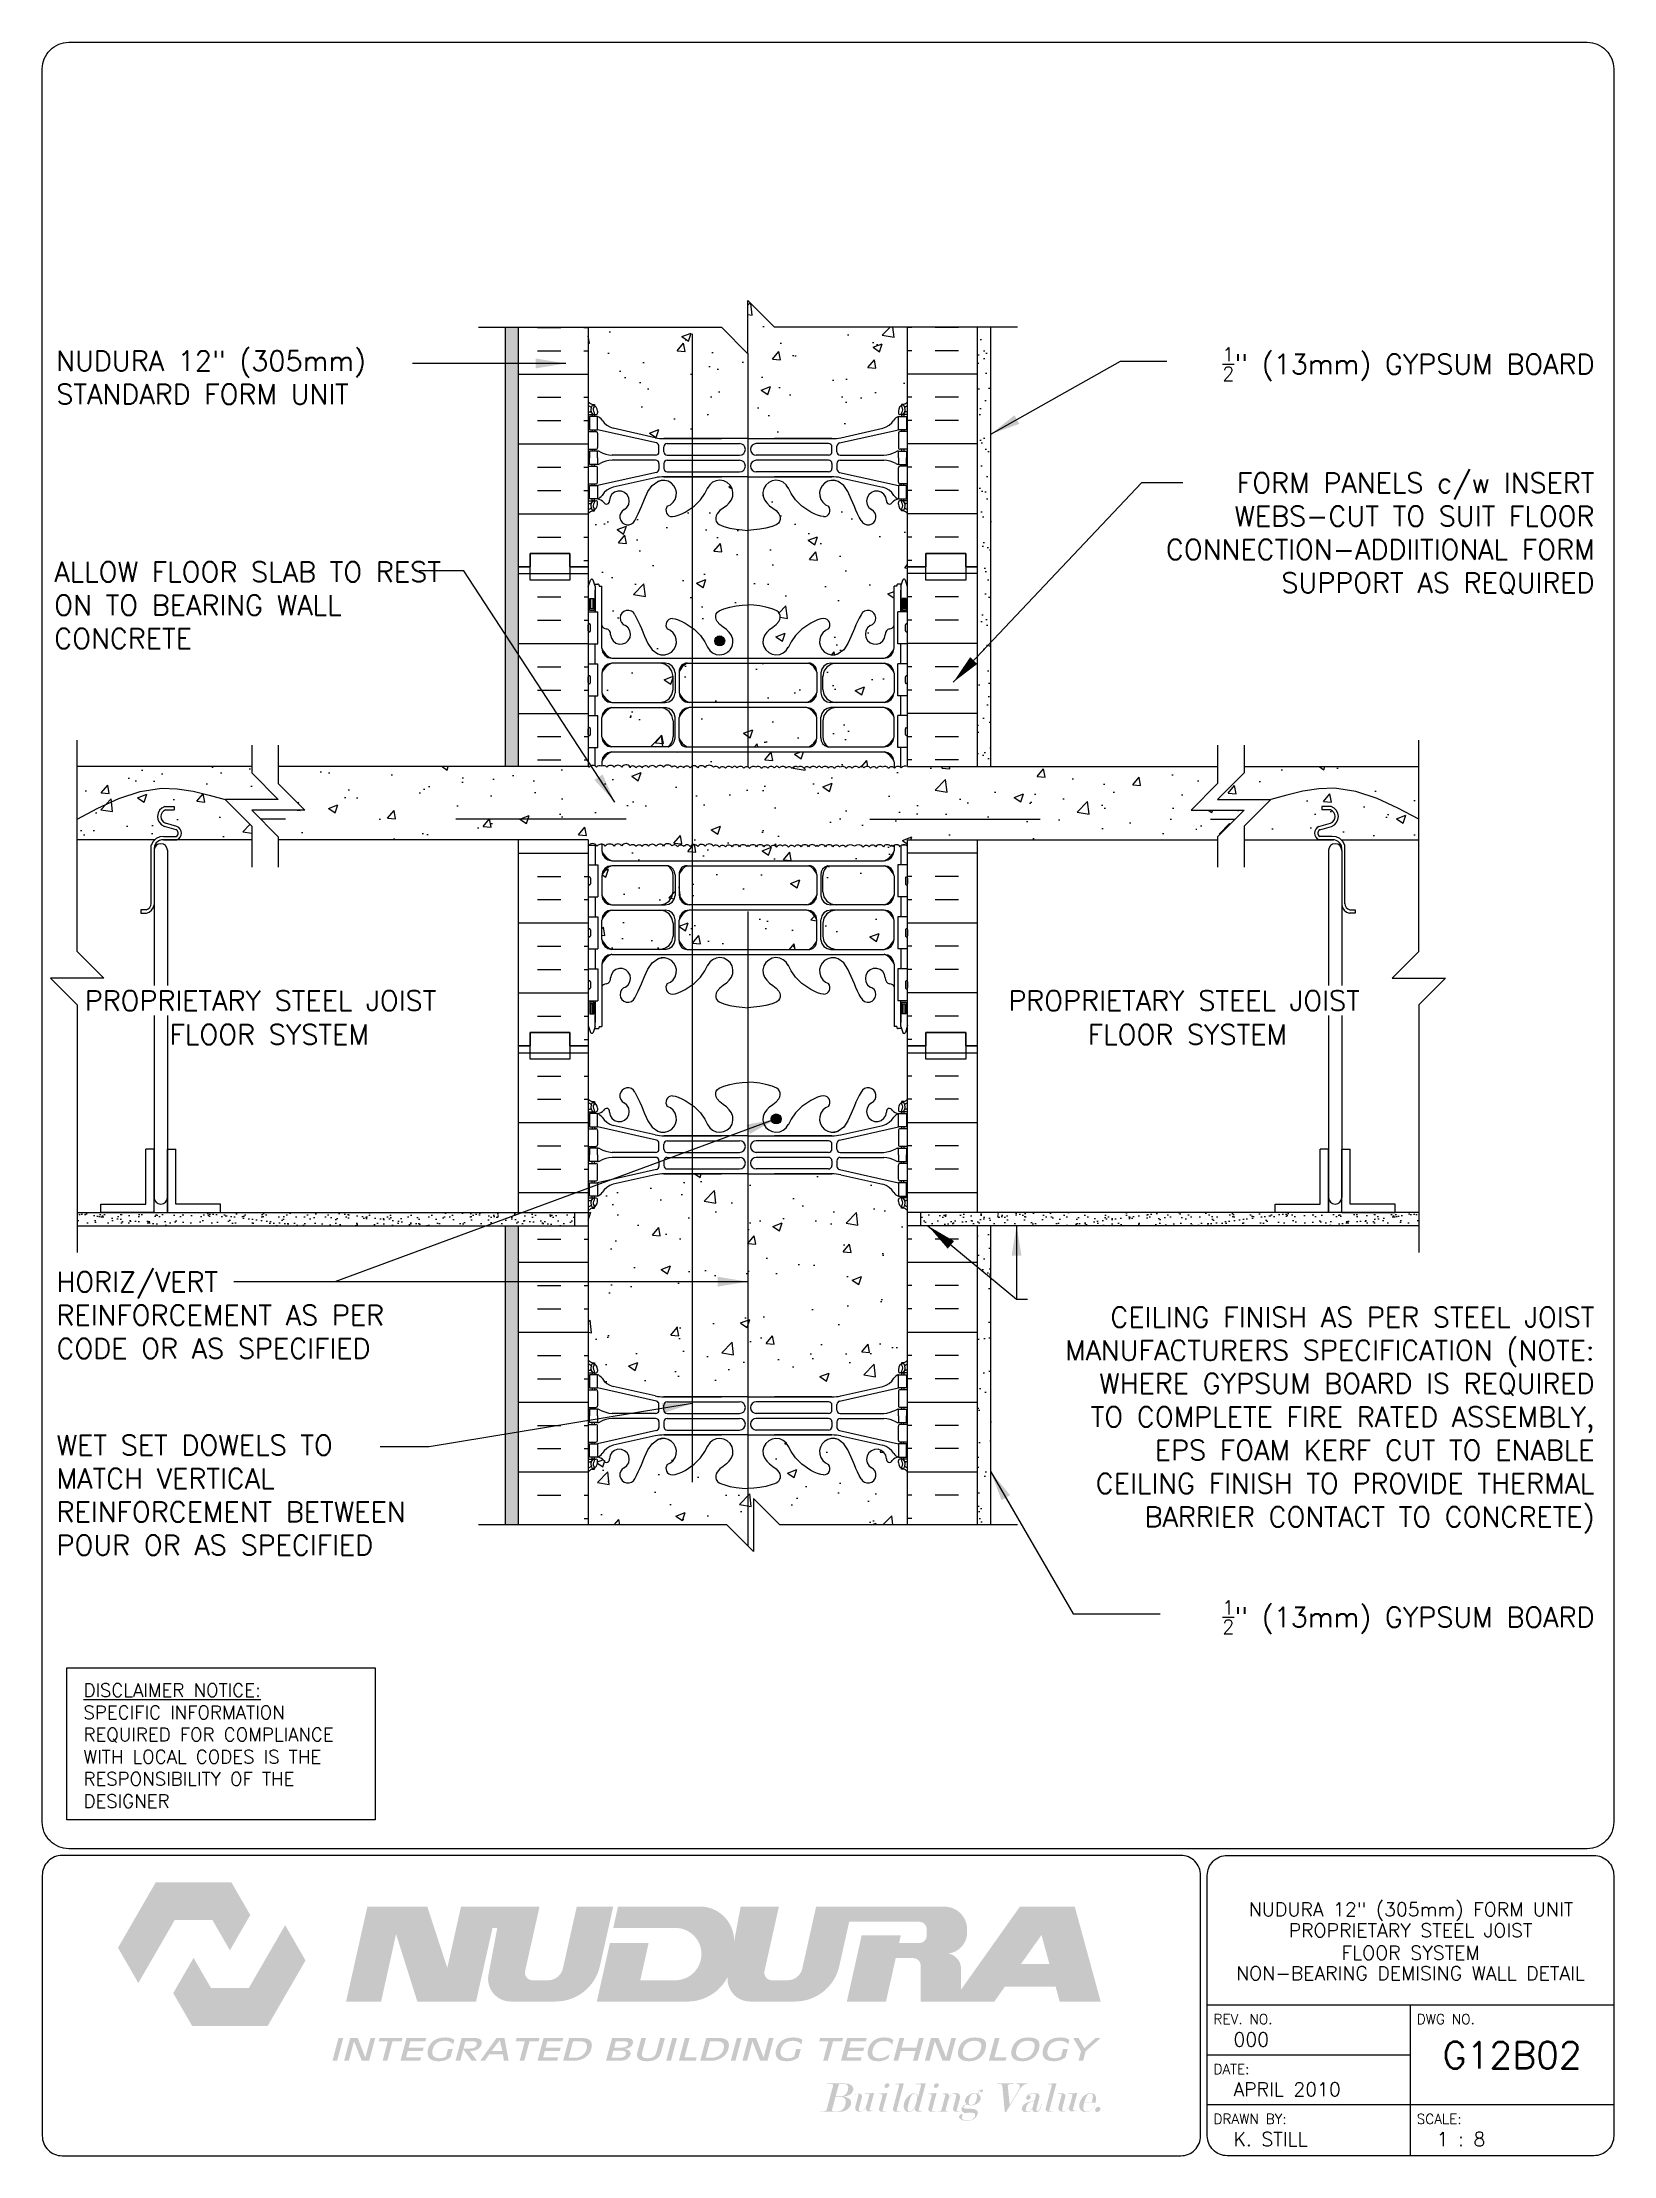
# Paper-space layout 'G12B02' of a CAD drawing. Header units: inches. Extents: x 0.42 to 7.8, y 0.49 to 10.41.
# The model-space entities are those that its viewports show. They can reach past a viewport. Long polylines and large blocks are cut down to what shows.
import ezdxf
from ezdxf.enums import TextEntityAlignment as Align

# ---------------------------------------------------------------- set-up
doc = ezdxf.new("R2010")
doc.units = ezdxf.units.IN
doc.header["$LTSCALE"] = 0.5
doc.header["$MEASUREMENT"] = 0
doc.linetypes.add('DASHED2', pattern=[0.375, 0.25, -0.125])
doc.linetypes.add('HIDDEN2', pattern=[0.1875, 0.125, -0.0625])
for name, color, linetype in [('HATCH', 12, 'Continuous'), ('line25', 2, 'Continuous'), ('LINE3', 3, 'Continuous'), ('LINE50', 5, 'Continuous'), ('LINE9', 9, 'Continuous'), ('LOGO', 7, 'Continuous'), ('TBK_LINE65', 3, 'Continuous'), ('TBK_TEXT', 4, 'Continuous'), ('TEXT', 4, 'Continuous'), ('Web_Edge', 9, 'Continuous')]:
    doc.layers.add(name, color=color, linetype=linetype)
doc.styles.add('DIM', font='romans.shx', dxfattribs={"width": 0.7})
doc.styles.add('ROMANS', font='romans.shx', dxfattribs={"height": 0.75})
doc.dimstyles.new('ext_12', dxfattribs={"dimscale": 12, "dimtxt": 0.075, "dimasz": 0.09375, "dimexe": 0.09375, "dimexo": 0.0625, "dimgap": 0.0625, "dimtad": 1, "dimdec": 1, "dimzin": 2, "dimdsep": 46, "dimlunit": 4, "dimtxsty": 'DIM', "dimcen": 0.09, "dimdle": 0.09375, "dimclrt": 4, "dimadec": 0, "dimazin": 0, "dimtfac": 1, "dimtdec": 1, "dimtmove": 2, "dimatfit": 3, "dimfxl": 1, "dimfrac": 2, "dimtolj": 1, "dimtzin": 0, "dimarcsym": 0})
pattern_1 = [(37.5, (71.403, -18.1039), (-0.0314967, 0.963412), [0, -0.76, 0, -0.85, 0, -0.8125]), (7.5, (71.403, -18.1039), (0.8848884, 1.411073), [0, -0.41, 0, -0.685, 0, -0.2625]), (327.5, (70.788, -18.1039), (1.557071, 0.0028295), [0, -0.25, 0, -0.9, 0, -1.175]), (317.5, (70.788, -18.1039), (1.503063, 0.438838), [0, -0.125, 0, -0.59, 0, -0.675])]
pattern_2 = [(50, (0, 0), (3.5863, -0.31376), [0.375, -4.125]), (355, (0, 0), (-0.693757, 3.76096), [0.3, -3.3]), (100.4514, (0.299, -0.026), (2.892544, 3.4472), [0.3187, -3.50571]), (46.1842, (0, 1), (5.33621, -0.827596), [0.5625, -6.1875]), (96.6356, (0.4447, 0.931), (4.67331, 4.87059), [0.47805, -5.25857]), (351.1842, (0, 1), (4.67331, 4.87059), [0.45, -4.95]), (21, (0.5, 0.75), (2.984535, -2.013094), [0.375, -4.125]), (326, (0.5, 0.75), (1.216577, 3.62575), [0.3, -3.3]), (71.4514, (0.7487, 0.5822), (4.20111, 1.612656), [0.3187, -3.50571]), (37.5, (0, 0), (0.060799, 1.664469), [0, -3.26, 0, -3.35, 0, -3.3125]), (7.5, (0, 0), (1.315348, 1.972059), [0, -1.91, 0, -3.185, 0, -1.2625]), (327.5, (-1.115, 0), (2.669112, -0.1127744), [0, -1.25, 0, -3.9, 0, -5.175]), (317.5, (-1.615, 0), (2.91593, 0.500525), [0, -1.625, 0, -2.59, 0, -3.675])]
pattern_3 = [(50, (-45.4017, 0), (3.5863, -0.31376), [0.375, -4.125]), (355, (-45.4017, 0), (-0.693757, 3.76096), [0.3, -3.3]), (100.4514, (-45.103, -0.026), (2.892544, 3.4472), [0.3187, -3.50571]), (46.1842, (-45.4017, 1), (5.336207, -0.827596), [0.5625, -6.1875]), (96.6356, (-44.957, 0.931), (4.67331, 4.87059), [0.47805, -5.25857]), (351.1842, (-45.4017, 1), (4.67331, 4.87059), [0.45, -4.95]), (21, (-44.9017, 0.75), (2.984535, -2.013094), [0.375, -4.125]), (326, (-44.9017, 0.75), (1.216577, 3.62575), [0.3, -3.3]), (71.4514, (-44.653, 0.5822), (4.20111, 1.612656), [0.3187, -3.50571]), (37.5, (-45.4017, 0), (0.060799, 1.664469), [0, -3.26, 0, -3.35, 0, -3.3125]), (7.5, (-45.4017, 0), (1.315348, 1.972059), [0, -1.91, 0, -3.185, 0, -1.2625]), (327.5, (-46.5167, 0), (2.669112, -0.1127744), [0, -1.25, 0, -3.9, 0, -5.175]), (317.5, (-47.0167, 0), (2.91593, 0.500525), [0, -1.625, 0, -2.59, 0, -3.675])]

psp = doc.layouts.new('G12B02')

# ---------------------------------------------------------------- texts
at = {"layer": 'TBK_TEXT', "color": 7, "style": 'ROMANS'}
for s, p in [('REV. NO.', (5.9215, 1.107)), ('DWG NO.', (6.876, 1.107)), ('DATE:', (5.9215, 0.8726)), ('DRAWN BY:', (5.9215, 0.6382)), ('SCALE:', (6.876, 0.6382))]:
    psp.add_text(s, height=0.04688, dxfattribs=at).set_placement(p)
at = {"layer": 'TEXT', "insert": (0.6134, 2.7065), "char_height": 0.0625, "width": 1.41371, "attachment_point": 1, "style": 'ROMANS'}
psp.add_mtext('{\\Fromans.shx|c1;\\LDISCLAIMER NOTICE:\\l\\PSPECIFIC INFORMATION REQUIRED FOR COMPLIANCE WITH LOCAL CODES IS THE RESPONSIBILITY OF THE DESIGNER}', dxfattribs=at)

msp = doc.modelspace()

# ---------------------------------------------------------------- texts
at = {"layer": 'TEXT', "style": 'ROMANS'}
for s, p in [('PROPRIETARY STEEL JOIST', (156.963, 170.827)), ('PROPRIETARY STEEL JOIST', (191.669, 170.827)), (' FLOOR SYSTEM ', (159.636, 169.553)), (' FLOOR SYSTEM ', (194.139, 169.553))]:
    msp.add_text(s, height=0.75, dxfattribs=at).set_placement(p, align=Align.MIDDLE_LEFT)
at = {"layer": 'TEXT', "char_height": 0.75, "style": 'ROMANS'}
for s, insert, width, attachment_point in [('\\A1;NUDURA 12" (305mm) STANDARD FORM UNIT', (155.895, 194.238), 16.57727, 4), ('\\A1;{\\H0.7x;\\S1/2;}" (13mm) GYPSUM BOARD', (213.695, 194.741), 19.5775, 6), ('\\A1;FORM PANELS c/w INSERT WEBS-CUT TO SUIT FLOOR CONNECTION-ADDIITIONAL FORM SUPPORT AS REQUIRED', (213.695, 188.367), 19.5775, 6), ('ALLOW FLOOR SLAB TO REST ON TO BEARING WALL CONCRETE', (155.819, 185.685), 16.45655, 4), ('HORIZ/VERT REINFORCEMENT AS PER CODE OR AS SPECIFIED', (155.903, 159.011), 15.30561, 4), ('CEILING FINISH AS PER STEEL JOIST MANUFACTURERS SPECIFICATION (NOTE: WHERE GYPSUM BOARD IS REQUIRED TO COMPLETE FIRE RATED ASSEMBLY, EPS FOAM KERF CUT TO ENABLE CEILING FINISH TO PROVIDE THERMAL BARRIER CONTACT TO CONCRETE)', (213.695, 155.064), 21.62157, 6), ('\\A1;WET SET DOWELS TO MATCH VERTICAL REINFORCEMENT BETWEEN POUR OR AS SPECIFIED', (155.907, 152.248), 14.95305, 4), ('\\A1;{\\H0.7x;\\S1/2;}" (13mm) GYPSUM BOARD', (213.695, 147.666), 19.5775, 6)]:
    msp.add_mtext(s, dxfattribs=dict(at, insert=insert, width=width, attachment_point=attachment_point))

# ---------------------------------------------------------------- blocks, each defined once
blk = doc.blocks.new('TITLEBLOCK-Tag')
at = {"style": 'ROMANS'}
for tag, height, p in [('TITLE_LINE_1', 0.065, (0.927, -0.1328)), ('TITLE_LINE_2', 0.065, (0.9294, -0.2258)), ('CENTRE-LINE-3', 0.065, (0.927, -0.3246)), ('TITLE_LINE_4', 0.065, (0.927, -0.4299)), ('TITLE_LINE_5', 0.065, (0.927, -0.526)), ('DWG', 0.125, (1.4043, -0.9102))]:
    blk.add_attdef(tag, text='', height=height, dxfattribs=at).set_placement(p, align=Align.MIDDLE_CENTER)
for tag, p in [('LATEST_REVISION', (0.0954, -0.8366)), ('REVISION_DATE', (0.0954, -1.071)), ('DRAWN_BY', (0.0954, -1.3053)), ('SCALE', (1.0499, -1.3053))]:
    blk.add_attdef(tag, text='', height=0.065, dxfattribs=at).set_placement(p, align=Align.MIDDLE_LEFT)
blk = doc.blocks.new('12-inch Hinge Pin Web')
at = {"layer": 'Web_Edge'}
for p, q in [((349.969, 208.905), (350.059, 208.905)), ((350.059, 208.905), (350.059, 208.863)), ((361.677, 208.905), (361.587, 208.905)), ((361.587, 208.905), (361.587, 208.863)), ((349.823, 208.626), (349.901, 208.626)), ((349.823, 208.526), (350.107, 208.526)), ((349.969, 208.526), (349.969, 208.456)), ((350.059, 208.526), (350.059, 208.456)), ((350.169, 208.656), (350.169, 208.588)), ((361.477, 208.656), (361.477, 208.588)), ((361.823, 208.526), (361.54, 208.526)), ((361.587, 208.526), (361.587, 208.456)), ((361.677, 208.526), (361.677, 208.456)), ((361.823, 208.626), (361.746, 208.626)), ((349.823, 207.886), (350.107, 207.886)), ((349.969, 207.956), (349.969, 207.886)), ((350.059, 207.956), (350.059, 207.886)), ((352.382, 207.459), (350.164, 207.956)), ((350.169, 207.823), (350.169, 207.288)), ((352.339, 207.658), (350.758, 208.011)), ((352.48, 207.125), (352.48, 207.337)), ((352.666, 207.622), (354.823, 207.622)), ((355.823, 207.622), (352.666, 207.622)), ((352.667, 207.126), (352.667, 207.31)), ((352.792, 207.435), (355.511, 207.435)), ((355.823, 207.622), (358.981, 207.622)), ((358.855, 207.435), (356.135, 207.435)), ((358.981, 207.622), (356.823, 207.622)), ((358.98, 207.126), (358.98, 207.31)), ((359.167, 207.125), (359.167, 207.337)), ((359.265, 207.459), (361.482, 207.956)), ((359.308, 207.658), (360.889, 208.011)), ((361.477, 207.823), (361.477, 207.288)), ((361.823, 207.886), (361.54, 207.886)), ((361.587, 207.956), (361.587, 207.886)), ((361.677, 207.956), (361.677, 207.886)), ((349.823, 207.226), (350.107, 207.226)), ((349.823, 206.586), (350.107, 206.586)), ((349.969, 207.226), (349.969, 207.156)), ((349.969, 206.586), (349.969, 206.656)), ((350.059, 207.226), (350.059, 207.156)), ((350.059, 206.586), (350.059, 206.656)), ((350.169, 205.988), (350.169, 206.523)), ((352.355, 207), (350.717, 207)), ((352.355, 206.812), (350.717, 206.812)), ((352.48, 206.687), (352.48, 206.475)), ((352.667, 206.686), (352.667, 206.502)), ((352.792, 207.001), (355.511, 207.001)), ((352.792, 206.811), (355.511, 206.811)), ((358.855, 207.001), (356.135, 207.001)), ((358.855, 206.811), (356.135, 206.811)), ((358.98, 206.686), (358.98, 206.502)), ((359.167, 206.687), (359.167, 206.475)), ((359.292, 207), (360.93, 207)), ((359.292, 206.812), (360.93, 206.812)), ((361.477, 205.988), (361.477, 206.523)), ((361.823, 207.226), (361.54, 207.226)), ((361.823, 206.586), (361.54, 206.586)), ((361.587, 207.226), (361.587, 207.156)), ((361.587, 206.586), (361.587, 206.656)), ((361.677, 207.226), (361.677, 207.156)), ((361.677, 206.586), (361.677, 206.656)), ((349.823, 205.926), (350.107, 205.926)), ((349.969, 205.856), (349.969, 205.926)), ((350.059, 205.856), (350.059, 205.926)), ((352.382, 206.353), (350.164, 205.856)), ((352.339, 206.154), (350.758, 205.801)), ((352.666, 206.19), (354.823, 206.19)), ((355.823, 206.19), (352.666, 206.19)), ((352.792, 206.377), (355.511, 206.377)), ((355.823, 206.19), (358.981, 206.19)), ((358.855, 206.377), (356.135, 206.377)), ((358.981, 206.19), (356.823, 206.19)), ((359.265, 206.353), (361.482, 205.856)), ((359.308, 206.154), (360.889, 205.801)), ((361.823, 205.926), (361.54, 205.926)), ((361.587, 205.856), (361.587, 205.926)), ((361.677, 205.856), (361.677, 205.926)), ((349.823, 205.286), (350.107, 205.286)), ((349.823, 205.186), (349.901, 205.186)), ((349.969, 205.286), (349.969, 205.356)), ((349.969, 204.907), (350.059, 204.907)), ((350.059, 205.286), (350.059, 205.356)), ((350.059, 204.907), (350.059, 204.949)), ((350.169, 205.156), (350.169, 205.223)), ((361.477, 205.156), (361.477, 205.223)), ((361.823, 205.286), (361.54, 205.286)), ((361.587, 205.286), (361.587, 205.356)), ((361.587, 204.907), (361.587, 204.949)), ((361.677, 204.907), (361.587, 204.907)), ((361.677, 205.286), (361.677, 205.356)), ((361.823, 205.186), (361.746, 205.186)), ((349.823, 198.818), (349.901, 198.818)), ((349.823, 198.718), (350.107, 198.718)), ((349.969, 199.097), (350.059, 199.097)), ((349.969, 198.718), (349.969, 198.648)), ((350.059, 199.097), (350.059, 199.055)), ((350.059, 198.718), (350.059, 198.648)), ((350.169, 198.848), (350.169, 198.781)), ((361.477, 198.848), (361.477, 198.781)), ((361.823, 198.718), (361.54, 198.718)), ((361.677, 199.097), (361.587, 199.097)), ((361.587, 199.097), (361.587, 199.055)), ((361.587, 198.718), (361.587, 198.648)), ((361.677, 198.718), (361.677, 198.648)), ((361.823, 198.818), (361.746, 198.818)), ((349.823, 198.078), (350.107, 198.078)), ((349.969, 198.148), (349.969, 198.078)), ((350.059, 198.148), (350.059, 198.078)), ((352.382, 197.652), (350.164, 198.148)), ((350.169, 198.016), (350.169, 197.481)), ((352.339, 197.85), (350.758, 198.203)), ((352.666, 197.814), (354.823, 197.814)), ((355.823, 197.814), (352.666, 197.814)), ((355.823, 197.814), (358.981, 197.814)), ((358.981, 197.814), (356.823, 197.814)), ((359.265, 197.652), (361.482, 198.148)), ((359.308, 197.85), (360.889, 198.203)), ((361.477, 198.016), (361.477, 197.481)), ((361.823, 198.078), (361.54, 198.078)), ((361.587, 198.148), (361.587, 198.078)), ((361.677, 198.148), (361.677, 198.078)), ((349.823, 197.418), (350.107, 197.418)), ((349.969, 197.418), (349.969, 197.348)), ((350.059, 197.418), (350.059, 197.348)), ((352.355, 197.192), (350.717, 197.192)), ((352.355, 197.004), (350.717, 197.004)), ((352.48, 197.317), (352.48, 197.53)), ((352.667, 197.318), (352.667, 197.502)), ((352.792, 197.627), (355.511, 197.627)), ((352.792, 197.193), (355.511, 197.193)), ((352.792, 197.003), (355.511, 197.003)), ((358.855, 197.627), (356.135, 197.627)), ((358.855, 197.193), (356.135, 197.193)), ((358.855, 197.003), (356.135, 197.003)), ((358.98, 197.318), (358.98, 197.502)), ((359.167, 197.317), (359.167, 197.53)), ((359.292, 197.192), (360.93, 197.192)), ((359.292, 197.004), (360.93, 197.004)), ((361.823, 197.418), (361.54, 197.418)), ((361.587, 197.418), (361.587, 197.348)), ((361.677, 197.418), (361.677, 197.348)), ((349.823, 196.778), (350.107, 196.778)), ((349.969, 196.778), (349.969, 196.848)), ((350.059, 196.778), (350.059, 196.848)), ((352.382, 196.545), (350.164, 196.048)), ((350.169, 196.181), (350.169, 196.716)), ((352.339, 196.347), (350.758, 195.994)), ((352.48, 196.879), (352.48, 196.667)), ((352.666, 196.383), (354.823, 196.383)), ((355.823, 196.383), (352.666, 196.383)), ((352.667, 196.878), (352.667, 196.694)), ((352.792, 196.569), (355.511, 196.569)), ((355.823, 196.383), (358.981, 196.383)), ((358.855, 196.569), (356.135, 196.569)), ((358.981, 196.383), (356.823, 196.383)), ((358.98, 196.878), (358.98, 196.694)), ((359.167, 196.879), (359.167, 196.667)), ((359.265, 196.545), (361.482, 196.048)), ((359.308, 196.347), (360.889, 195.994)), ((361.477, 196.181), (361.477, 196.716)), ((361.823, 196.778), (361.54, 196.778)), ((361.587, 196.778), (361.587, 196.848)), ((361.677, 196.778), (361.677, 196.848)), ((349.823, 196.118), (350.107, 196.118)), ((349.823, 195.478), (350.107, 195.478)), ((349.823, 195.378), (349.901, 195.378)), ((349.969, 196.048), (349.969, 196.118)), ((349.969, 195.478), (349.969, 195.548)), ((350.059, 196.048), (350.059, 196.118)), ((350.059, 195.478), (350.059, 195.548)), ((350.169, 195.348), (350.169, 195.416)), ((361.477, 195.348), (361.477, 195.416)), ((361.823, 196.118), (361.54, 196.118)), ((361.823, 195.478), (361.54, 195.478)), ((361.587, 196.048), (361.587, 196.118)), ((361.587, 195.478), (361.587, 195.548)), ((361.677, 196.048), (361.677, 196.118)), ((361.677, 195.478), (361.677, 195.548)), ((361.823, 195.378), (361.746, 195.378)), ((349.969, 195.099), (350.059, 195.099)), ((350.059, 195.099), (350.059, 195.141)), ((361.587, 195.099), (361.587, 195.141)), ((361.677, 195.099), (361.587, 195.099))]:
    blk.add_line(p, q, dxfattribs=at)
for points in [[(349.864, 207.956), (350.164, 207.956), (350.164, 208.456), (349.864, 208.456)], [(361.782, 207.956), (361.482, 207.956), (361.482, 208.456), (361.782, 208.456)], [(349.864, 205.856), (350.164, 205.856), (350.164, 205.356), (349.864, 205.356)], [(361.782, 205.856), (361.482, 205.856), (361.482, 205.356), (361.782, 205.356)], [(349.864, 198.148), (350.164, 198.148), (350.164, 198.648), (349.864, 198.648)], [(361.782, 198.148), (361.482, 198.148), (361.482, 198.648), (361.782, 198.648)], [(349.864, 196.048), (350.164, 196.048), (350.164, 195.548), (349.864, 195.548)], [(361.782, 196.048), (361.482, 196.048), (361.482, 195.548), (361.782, 195.548)]]:
    blk.add_lwpolyline(points, close=True, dxfattribs=at)
for points in [[(350.164, 206.906), (350.164, 207.156), (349.864, 207.156), (349.864, 206.906)], [(350.164, 206.906), (350.164, 206.656), (349.864, 206.656), (349.864, 206.906)], [(361.482, 206.906), (361.482, 207.156), (361.782, 207.156), (361.782, 206.906)], [(361.482, 206.906), (361.482, 206.656), (361.782, 206.656), (361.782, 206.906)], [(350.164, 197.098), (350.164, 197.348), (349.864, 197.348), (349.864, 197.098)], [(350.164, 197.098), (350.164, 196.848), (349.864, 196.848), (349.864, 197.098)], [(361.482, 197.098), (361.482, 197.348), (361.782, 197.348), (361.782, 197.098)], [(361.482, 197.098), (361.482, 196.848), (361.782, 196.848), (361.782, 197.098)]]:
    blk.add_lwpolyline(points, dxfattribs=at)
for centre, radius, start, end in [((350.169, 209.363), 0.5, 226.21089, 250.52878), ((350.169, 209.363), 0.6, 234.78322, 245.07477), ((350.163, 208.71), 0.25, 140.11451, 222.46087), ((350.005, 208.841), 0.045, 321.448, 139.1879), ((349.919, 208.656), 0.25, 0, 70.52878), ((350.989, 208.532), 0.375, 182.92371, 59.86753), ((351.309, 209.126), 0.3, 27.59697, 243.94252), ((352.982, 208.879), 0.242, 90, 218.23271), ((358.665, 208.879), 0.242, 321.76729, 90), ((360.337, 209.126), 0.3, 296.05748, 152.40303), ((360.657, 208.532), 0.375, 120.13247, 357.07629), ((361.727, 208.656), 0.25, 109.47122, 180), ((361.641, 208.841), 0.045, 40.8121, 218.552), ((361.477, 209.363), 0.5, 289.47122, 313.78911), ((361.484, 208.71), 0.25, 317.53913, 39.88549), ((361.477, 209.363), 0.6, 294.92523, 305.21678), ((349.902, 208.646), 0.0196, 269.40316, 15.4901), ((349.907, 208.8), 0.021, 343.464, 63.99573), ((350.012, 208.572), 0.045, 222.46087, 42.46087), ((350.163, 208.71), 0.16, 140.00008, 222.46087), ((350.107, 208.588), 0.0625, 270, 0), ((350.127, 208.805), 0.352, 276.12908, 321.53314), ((350.042, 208.113), 0.364, 34.97751, 70.33874), ((350.965, 208.725), 0.743, 212.79192, 253.81071), ((350.504, 208.537), 0.113, 347.81557, 154.05694), ((352.636, 208.254), 0.5, 246.21387, 71.79367), ((354.761, 208.254), 0.5, 204.81899, 44.18751), ((356.886, 208.254), 0.5, 135.81249, 335.18101), ((359.011, 208.254), 0.5, 108.20633, 293.78613), ((360.682, 208.725), 0.743, 286.18929, 327.20808), ((361.143, 208.537), 0.113, 25.94306, 192.18443), ((361.52, 208.805), 0.352, 218.46686, 263.87092), ((361.605, 208.113), 0.364, 109.66126, 145.02249), ((361.54, 208.588), 0.0625, 180, 270), ((361.635, 208.572), 0.045, 137.53913, 317.53913), ((361.484, 208.71), 0.16, 317.53913, 39.99992), ((361.74, 208.8), 0.021, 116.00427, 196.536), ((361.745, 208.646), 0.0196, 164.5099, 270.59684), ((350.107, 207.823), 0.0625, 0, 90), ((350.107, 207.288), 0.0625, 270, 0), ((352.666, 209.122), 1.5, 257.41348, 270), ((352.355, 207.337), 0.125, 0, 77.37673), ((352.792, 207.31), 0.125, 90, 180), ((355.511, 207.218), 0.217, 270, 90), ((356.135, 207.218), 0.217, 90, 270), ((358.855, 207.31), 0.125, 0, 90), ((358.981, 209.122), 1.5, 270, 282.58652), ((359.292, 207.337), 0.125, 102.62327, 180), ((361.54, 207.823), 0.0625, 90, 180), ((361.54, 207.288), 0.0625, 180, 270), ((350.107, 206.523), 0.0625, 0, 90), ((350.16, 206.937), 0.219, 60.49375, 88.91995), ((350.16, 206.875), 0.219, 271.08005, 299.50625), ((350.806, 208.167), 1.17, 242.63655, 265.65045), ((350.806, 205.645), 1.17, 94.34955, 117.36345), ((352.355, 207.125), 0.125, 270, 0), ((352.355, 206.687), 0.125, 0, 90), ((352.355, 206.475), 0.125, 282.62327, 0), ((352.792, 207.126), 0.125, 180, 270), ((352.792, 206.686), 0.125, 90, 180), ((352.792, 206.502), 0.125, 180, 270), ((355.511, 206.594), 0.217, 270, 90), ((356.135, 206.594), 0.217, 90, 270), ((358.855, 207.126), 0.125, 270, 360), ((358.855, 206.686), 0.125, 0, 90), ((358.855, 206.502), 0.125, 270, 0), ((359.292, 207.125), 0.125, 180, 270), ((359.292, 206.687), 0.125, 90, 180), ((359.292, 206.475), 0.125, 180, 257.37673), ((360.841, 208.167), 1.17, 274.34955, 297.36345), ((360.841, 205.645), 1.17, 62.63655, 85.65045), ((361.487, 206.937), 0.219, 91.08005, 119.50625), ((361.487, 206.875), 0.219, 240.49375, 268.91995), ((361.54, 206.523), 0.0625, 90, 180), ((350.107, 205.988), 0.0625, 270, 0), ((350.965, 205.087), 0.743, 106.18929, 147.20808), ((352.666, 204.69), 1.5, 90, 102.58652), ((358.981, 204.69), 1.5, 77.41348, 90), ((360.682, 205.087), 0.743, 32.79192, 73.81071), ((361.54, 205.988), 0.0625, 180, 270), ((350.169, 204.449), 0.6, 114.92523, 125.21678), ((350.169, 204.449), 0.5, 109.47122, 133.78911), ((349.902, 205.166), 0.0196, 344.5099, 90.59684), ((350.163, 205.101), 0.25, 137.53913, 219.88549), ((349.907, 205.012), 0.021, 296.00427, 16.536), ((350.005, 204.97), 0.045, 220.8121, 38.552), ((350.012, 205.24), 0.045, 317.53913, 137.53913), ((350.163, 205.101), 0.16, 137.53913, 219.99992), ((349.919, 205.156), 0.25, 289.47122, 360), ((350.107, 205.223), 0.0625, 360, 90), ((350.042, 205.699), 0.364, 289.66126, 325.02249), ((361.605, 205.699), 0.364, 214.97751, 250.33874), ((361.54, 205.223), 0.0625, 90, 180), ((361.727, 205.156), 0.25, 180, 250.52878), ((361.635, 205.24), 0.045, 42.46087, 222.46087), ((361.641, 204.97), 0.045, 141.448, 319.1879), ((361.484, 205.101), 0.16, 320.00008, 42.46087), ((361.477, 204.449), 0.5, 46.21089, 70.52878), ((361.484, 205.101), 0.25, 320.11451, 42.46087), ((361.74, 205.012), 0.021, 163.464, 243.99573), ((361.745, 205.166), 0.0196, 89.40316, 195.4901), ((361.477, 204.449), 0.6, 54.78322, 65.07477), ((350.169, 199.555), 0.5, 226.21089, 250.52878), ((350.169, 199.555), 0.6, 234.78322, 245.07477), ((349.902, 198.838), 0.0196, 269.40316, 15.4901), ((350.163, 198.903), 0.25, 140.11451, 222.46087), ((349.907, 198.992), 0.021, 343.464, 63.99573), ((350.005, 199.034), 0.045, 321.448, 139.1879), ((350.012, 198.764), 0.045, 222.46087, 42.46087), ((349.919, 198.848), 0.25, 0, 70.52878), ((350.163, 198.903), 0.16, 140.00008, 222.46087), ((350.107, 198.781), 0.0625, 270, 0), ((350.042, 198.306), 0.364, 34.97751, 70.33874), ((350.965, 198.917), 0.743, 212.79192, 253.81071), ((360.682, 198.917), 0.743, 286.18929, 327.20808), ((361.605, 198.306), 0.364, 109.66126, 145.02249), ((361.727, 198.848), 0.25, 109.47122, 180), ((361.54, 198.781), 0.0625, 180, 270), ((361.635, 198.764), 0.045, 137.53913, 317.53913), ((361.641, 199.034), 0.045, 40.8121, 218.552), ((361.484, 198.903), 0.16, 317.53913, 39.99992), ((361.477, 199.555), 0.5, 289.47122, 313.78911), ((361.484, 198.903), 0.25, 317.53913, 39.88549), ((361.74, 198.992), 0.021, 116.00427, 196.536), ((361.745, 198.838), 0.0196, 164.5099, 270.59684), ((361.477, 199.555), 0.6, 294.92523, 305.21678), ((350.107, 198.016), 0.0625, 0, 90), ((352.666, 199.314), 1.5, 257.41348, 270), ((358.981, 199.314), 1.5, 270, 282.58652), ((361.54, 198.016), 0.0625, 90, 180), ((350.107, 197.481), 0.0625, 270, 0), ((350.16, 197.13), 0.219, 60.49375, 88.91995), ((350.806, 198.359), 1.17, 242.63655, 265.65045), ((350.806, 195.837), 1.17, 94.34955, 117.36345), ((352.355, 197.317), 0.125, 270, 0), ((352.355, 196.879), 0.125, 0, 90), ((352.355, 197.53), 0.125, 0, 77.37673), ((352.792, 197.502), 0.125, 90, 180), ((352.792, 197.318), 0.125, 180, 270), ((352.792, 196.878), 0.125, 90, 180), ((355.511, 197.41), 0.217, 270, 90), ((355.511, 196.786), 0.217, 270, 90), ((356.135, 197.41), 0.217, 90, 270), ((356.135, 196.786), 0.217, 90, 270), ((358.855, 197.502), 0.125, 0, 90), ((358.855, 197.318), 0.125, 270, 360), ((358.855, 196.878), 0.125, 0, 90), ((359.292, 197.53), 0.125, 102.62327, 180), ((359.292, 197.317), 0.125, 180, 270), ((359.292, 196.879), 0.125, 90, 180), ((360.841, 198.359), 1.17, 274.34955, 297.36345), ((360.841, 195.837), 1.17, 62.63655, 85.65045), ((361.487, 197.13), 0.219, 91.08005, 119.50625), ((361.54, 197.481), 0.0625, 180, 270), ((350.107, 196.716), 0.0625, 0, 90), ((350.107, 196.181), 0.0625, 270, 0), ((350.16, 197.067), 0.219, 271.08005, 299.50625), ((352.666, 194.883), 1.5, 90, 102.58652), ((352.355, 196.667), 0.125, 282.62327, 0), ((352.636, 195.75), 0.5, 288.20633, 113.78613), ((352.792, 196.694), 0.125, 180, 270), ((354.761, 195.75), 0.5, 315.81249, 155.18101), ((356.886, 195.75), 0.5, 24.81899, 224.18751), ((359.011, 195.75), 0.5, 66.21387, 251.79367), ((358.855, 196.694), 0.125, 270, 0), ((358.981, 194.883), 1.5, 77.41348, 90), ((359.292, 196.667), 0.125, 180, 257.37673), ((361.487, 197.067), 0.219, 240.49375, 268.91995), ((361.54, 196.716), 0.0625, 90, 180), ((361.54, 196.181), 0.0625, 180, 270), ((349.902, 195.359), 0.0196, 344.5099, 90.59684), ((350.163, 195.294), 0.25, 137.53913, 219.88549), ((350.012, 195.432), 0.045, 317.53913, 137.53913), ((350.163, 195.294), 0.16, 137.53913, 219.99992), ((349.919, 195.348), 0.25, 289.47122, 360), ((350.107, 195.416), 0.0625, 360, 90), ((350.042, 195.891), 0.364, 289.66126, 325.02249), ((350.127, 195.199), 0.352, 38.46686, 83.87092), ((350.965, 195.28), 0.743, 106.18929, 147.20808), ((350.504, 195.467), 0.113, 205.94306, 12.18443), ((350.989, 195.472), 0.375, 300.13247, 177.07629), ((360.657, 195.472), 0.375, 2.92371, 239.86753), ((360.682, 195.28), 0.743, 32.79192, 73.81071), ((361.143, 195.467), 0.113, 167.81557, 334.05694), ((361.52, 195.199), 0.352, 96.12908, 141.53314), ((361.605, 195.891), 0.364, 214.97751, 250.33874), ((361.54, 195.416), 0.0625, 90, 180), ((361.727, 195.348), 0.25, 180, 250.52878), ((361.635, 195.432), 0.045, 42.46087, 222.46087), ((361.484, 195.294), 0.16, 320.00008, 42.46087), ((361.484, 195.294), 0.25, 320.11451, 42.46087), ((361.745, 195.359), 0.0196, 89.40316, 195.4901), ((350.169, 194.641), 0.6, 114.92523, 125.21678), ((350.169, 194.641), 0.5, 109.47122, 133.78911), ((349.907, 195.204), 0.021, 296.00427, 16.536), ((350.005, 195.163), 0.045, 220.8121, 38.552), ((351.309, 194.878), 0.3, 116.05748, 332.40303), ((352.982, 195.125), 0.242, 141.76729, 270), ((358.665, 195.125), 0.242, 270, 38.23271), ((360.337, 194.878), 0.3, 207.59697, 63.94252), ((361.641, 195.163), 0.045, 141.448, 319.1879), ((361.477, 194.641), 0.5, 46.21089, 70.52878), ((361.74, 195.204), 0.021, 163.464, 243.99573), ((361.477, 194.641), 0.6, 54.78322, 65.07477)]:
    blk.add_arc(centre, radius, start, end, dxfattribs=at)
for points, knots in [([(355.119, 208.603), (355.012, 208.766), (354.652, 208.856), (354.575, 209.352), (355.123, 209.588), (355.527, 209.616), (355.823, 209.637)], [0.229407, 0.229407, 0.229407, 0.229407, 0.844432, 1.128849, 1.464331, 2.389004, 2.389004, 2.389004, 2.389004]), ([(356.527, 208.603), (356.635, 208.766), (356.995, 208.856), (357.072, 209.352), (356.524, 209.588), (356.12, 209.616), (355.823, 209.637)], [0.229407, 0.229407, 0.229407, 0.229407, 0.844432, 1.128849, 1.464331, 2.389004, 2.389004, 2.389004, 2.389004]), ([(351.575, 209.265), (351.661, 209.098), (351.914, 208.608), (352.128, 207.859), (352.538, 207.764), (352.595, 207.756)], [0, 0, 0, 0, 0.579211, 1.703896, 1.875321, 1.875321, 1.875321, 1.875321]), ([(352.982, 209.121), (353.103, 209.123), (353.937, 208.766), (354.176, 208.309), (354.317, 208.026)], [0.038125, 0.038125, 0.038125, 0.038125, 0.320663, 1.258119, 1.258119, 1.258119, 1.258119]), ([(358.665, 209.121), (358.544, 209.123), (357.71, 208.766), (357.471, 208.309), (357.33, 208.026)], [0.038125, 0.038125, 0.038125, 0.038125, 0.320663, 1.258119, 1.258119, 1.258119, 1.258119]), ([(360.072, 209.265), (359.986, 209.098), (359.733, 208.608), (359.519, 207.859), (359.109, 207.764), (359.052, 207.756)], [0, 0, 0, 0, 0.579211, 1.703896, 1.875321, 1.875321, 1.875321, 1.875321]), ([(351.575, 194.739), (351.661, 194.906), (351.914, 195.396), (352.128, 196.145), (352.538, 196.24), (352.595, 196.248)], [0, 0, 0, 0, 0.579211, 1.703896, 1.875321, 1.875321, 1.875321, 1.875321]), ([(360.072, 194.739), (359.986, 194.906), (359.733, 195.396), (359.519, 196.145), (359.109, 196.24), (359.052, 196.248)], [0, 0, 0, 0, 0.579211, 1.703896, 1.875321, 1.875321, 1.875321, 1.875321]), ([(352.982, 194.883), (353.103, 194.881), (353.937, 195.239), (354.176, 195.695), (354.317, 195.979)], [0.038125, 0.038125, 0.038125, 0.038125, 0.320663, 1.258119, 1.258119, 1.258119, 1.258119]), ([(355.119, 195.401), (355.012, 195.238), (354.652, 195.148), (354.575, 194.652), (355.123, 194.416), (355.527, 194.388), (355.823, 194.367)], [0.229407, 0.229407, 0.229407, 0.229407, 0.844432, 1.128849, 1.464331, 2.389004, 2.389004, 2.389004, 2.389004]), ([(356.527, 195.401), (356.635, 195.238), (356.995, 195.148), (357.072, 194.652), (356.524, 194.416), (356.12, 194.388), (355.823, 194.367)], [0.229407, 0.229407, 0.229407, 0.229407, 0.844432, 1.128849, 1.464331, 2.389004, 2.389004, 2.389004, 2.389004]), ([(358.665, 194.883), (358.544, 194.881), (357.71, 195.239), (357.471, 195.695), (357.33, 195.979)], [0.038125, 0.038125, 0.038125, 0.038125, 0.320663, 1.258119, 1.258119, 1.258119, 1.258119])]:
    blk.add_open_spline(points, degree=3, knots=knots, dxfattribs=at)
for points in [[(352.667, 207.131), (352.667, 207.305)], [(358.98, 207.131), (358.98, 207.305)], [(352.667, 206.681), (352.667, 206.507)], [(358.98, 206.681), (358.98, 206.507)], [(352.667, 197.323), (352.667, 197.497)], [(358.98, 197.323), (358.98, 197.497)], [(352.667, 196.873), (352.667, 196.699)], [(358.98, 196.873), (358.98, 196.699)]]:
    blk.add_open_spline(points, degree=1, dxfattribs=at)

# ---------------------------------------------------------------- hatches: boundary and pattern name
at = {"layer": 'HATCH'}
h = msp.add_hatch(dxfattribs=at)
h.set_pattern_fill('AR-CONC', color=256, scale=0.5)
h.set_pattern_definition(pattern_2)
h.paths.add_polyline_path([(187.546, 192.775), (187.651, 192.775), (187.651, 192.845), (187.604, 192.845, -0.414214), (187.541, 192.907), (187.541, 192.975, -0.249069), (187.651, 193.182), (187.651, 193.224), (187.741, 193.224, 0.088416), (187.887, 193.321), (187.887, 196.129), (182.887, 196.129), (181.887, 197.129), (181.887, 195.129), (180.887, 196.129), (175.887, 196.129), (175.887, 193.321, 0.088416), (176.033, 193.224), (176.123, 193.224), (176.123, 193.182, -0.249069), (176.233, 192.975), (176.233, 192.907, -0.414214), (176.171, 192.845), (176.123, 192.845), (176.123, 192.775), (176.228, 192.775, -0.168672), (176.414, 192.625, 0.17445), (176.822, 192.33), (178.403, 191.977, 0.054974), (178.729, 191.941), (181.887, 191.941), (185.045, 191.941, 0.054974), (185.372, 191.977), (186.953, 192.33, 0.17445), (187.36, 192.625, -0.168672)])
h.paths.add_polyline_path([(184.475, 181.461, 0.225652), (184.1, 181.836), (179.675, 181.836, 0.225652), (179.3, 181.461), (179.3, 180.693, 0.185301), (179.599, 180.36), (184.176, 180.36, 0.185301), (184.475, 180.693)])
h.paths.add_polyline_path([(199.535, 178.986), (199.535, 179.619), (187.887, 179.619, 0.38586), (187.645, 179.569, 0.520567), (187.396, 179.561, 0.520567), (187.169, 179.554, 0.445343), (186.946, 179.594, 0.445343), (186.723, 179.554, 0.520567), (186.495, 179.561, 0.520567), (186.247, 179.569, 0.175549), (186.151, 179.635, 0.175549), (186.056, 179.569, 0.520567), (185.807, 179.561, 0.520567), (185.58, 179.554, 0.445343), (185.357, 179.594, 0.445343), (185.134, 179.554, 0.520567), (184.906, 179.561, 0.520567), (184.658, 179.569, 0.175549), (184.562, 179.635, 0.175549), (184.467, 179.569, 0.520567), (184.218, 179.561, 0.520567), (183.991, 179.554, 0.445343), (183.768, 179.594, 0.445343), (183.545, 179.554, 0.520567), (183.317, 179.561, 0.520567), (183.069, 179.569, 0.175549), (182.974, 179.635, 0.175549), (182.878, 179.569, 0.520567), (182.63, 179.561, 0.520567), (182.402, 179.554, 0.445343), (182.179, 179.594, 0.445343), (181.956, 179.554, 0.520567), (181.729, 179.561, 0.520567), (181.48, 179.569, 0.175549), (181.385, 179.635, 0.175549), (181.289, 179.569, 0.520567), (181.041, 179.561, 0.520567), (180.813, 179.554, 0.445343), (180.59, 179.594, 0.520567), (180.28, 179.584, 0.520567), (180, 179.576, 0.520567), (179.72, 179.578, 0.520567), (179.472, 179.57, 0.520567), (179.244, 179.563, 0.445343), (179.022, 179.602, 0.520567), (178.711, 179.593, 0.520567), (178.432, 179.584, 0.520567), (178.152, 179.586, 0.520567), (177.904, 179.578, 0.520567), (177.676, 179.571, 0.445343), (177.453, 179.611, 0.520567), (177.143, 179.601, 0.520567), (176.863, 179.593, 0.520567), (176.583, 179.595, 0.37063), (176.391, 179.638, 0.37063), (176.198, 179.595, 0.520567), (175.918, 179.593, 0.374999), (175.864, 179.619), (164.24, 179.619), (164.24, 178.986), (165.24, 177.986), (163.24, 177.986), (164.24, 176.986), (164.24, 176.869), (175.887, 176.869), (175.887, 176.674), (175.918, 176.674, -0.50932), (176.207, 176.63, -0.45192), (176.525, 176.637, -0.442517), (176.863, 176.635, -0.520567), (177.143, 176.644, -0.520567), (177.453, 176.654, -0.445343), (177.676, 176.614, -0.520567), (177.904, 176.621, -0.520567), (178.152, 176.629, -0.520567), (178.432, 176.627, -0.520567), (178.711, 176.636, -0.520567), (179.022, 176.645, -0.445343), (179.244, 176.606, -0.520567), (179.472, 176.613, -0.520567), (179.72, 176.62, -0.520567), (180, 176.618, -0.520567), (180.28, 176.627, -0.520567), (180.59, 176.637, -0.445343), (180.813, 176.597, -0.520567), (181.041, 176.604, -0.520567), (181.289, 176.612, -0.520567), (181.569, 176.61, -0.520567), (181.848, 176.619, -0.077714), (181.887, 176.662, -0.077714), (181.927, 176.619, -0.520567), (182.206, 176.61, -0.520567), (182.486, 176.612, -0.520567), (182.734, 176.604, -0.520567), (182.962, 176.597, -0.445343), (183.185, 176.637, -0.445343), (183.408, 176.597, -0.520567), (183.635, 176.604, -0.520567), (183.884, 176.612, -0.520567), (184.163, 176.61, -0.520567), (184.443, 176.619, -0.077714), (184.482, 176.662, -0.077714), (184.521, 176.619, -0.520567), (184.801, 176.61, -0.520567), (185.081, 176.612, -0.520567), (185.329, 176.604, -0.520567), (185.557, 176.597, -0.378754), (185.887, 176.637, -0.378754), (186.218, 176.597, -0.520567), (186.446, 176.604, -0.520567), (186.694, 176.612, -0.520567), (186.974, 176.61, -0.520567), (187.253, 176.619, -0.077714), (187.293, 176.662, -0.077714), (187.332, 176.619, -0.520567), (187.611, 176.61, -0.508701), (187.887, 176.617), (187.887, 176.869), (199.535, 176.869), (199.535, 176.986), (200.535, 177.986), (198.535, 177.986)])
edge = h.paths.add_edge_path()
edge.add_line((163.24, 179.38), (163.24, 179.619))
edge.add_line((163.24, 179.619), (162.842, 179.619))
edge.add_line((162.842, 179.619), (156.68, 179.619))
edge.add_line((156.68, 179.619), (156.68, 177.642))
edge.add_spline(control_points=[(156.68, 177.642), (157.722, 178.203), (159.512, 179.166), (161.436, 178.612), (162.24, 178.38)], knot_values=[0, 0, 0, 0, 3.379125, 5.806437, 5.806437, 5.806437, 5.806437], degree=3, periodic=0)
edge.add_line((162.24, 178.38), (164.24, 178.38))
edge.add_line((164.24, 178.38), (163.24, 179.38))
h.paths.add_polyline_path([(178.573, 181.836), (176.772, 181.836, 0.225652), (176.397, 181.461), (176.397, 180.735, 0.225652), (176.772, 180.36), (178.878, 180.36, 0.24677), (179.072, 180.746), (179.073, 181.343, 0.410093)])
h.paths.add_polyline_path([(179.072, 183.017, 0.406005), (178.573, 183.503), (176.772, 183.503, 0.225652), (176.397, 183.128), (176.397, 182.402, 0.225652), (176.772, 182.027), (178.573, 182.027, 0.418521), (179.073, 182.534)])
h.paths.add_polyline_path([(184.475, 183.17, 0.185301), (184.176, 183.503), (179.599, 183.503, 0.185301), (179.3, 183.17), (179.3, 182.402, 0.225652), (179.675, 182.027), (184.1, 182.027, 0.225652), (184.475, 182.402)])
h.paths.add_polyline_path([(187.377, 180.735), (187.377, 181.461, 0.225652), (187.002, 181.836), (185.002, 181.836, 0.403872), (184.627, 181.475), (184.627, 180.705, 0.345102), (184.879, 180.36), (187.002, 180.36, 0.225652)])
h.paths.add_polyline_path([(187.377, 182.402), (187.377, 183.128, 0.225652), (187.002, 183.503), (185.202, 183.503, 0.406005), (184.702, 183.017), (184.702, 182.52, 0.410093), (185.202, 182.027), (187.002, 182.027, 0.225652)])
h.paths.add_polyline_path([(184.475, 173.856, 0.225652), (184.1, 174.231), (179.675, 174.231, 0.225652), (179.3, 173.856), (179.3, 173.087, 0.185301), (179.599, 172.754), (184.176, 172.754, 0.185301), (184.475, 173.087)])
h.paths.add_polyline_path([(184.475, 175.564, 0.185301), (184.176, 175.897), (179.599, 175.897, 0.185301), (179.3, 175.564), (179.3, 174.796, 0.225652), (179.675, 174.421), (184.1, 174.421, 0.225652), (184.475, 174.796)])
h.paths.add_polyline_path([(187.377, 175.522, 0.225652), (187.002, 175.897), (184.897, 175.897, 0.24677), (184.702, 175.511), (184.702, 174.914, 0.410093), (185.202, 174.421), (187.002, 174.421, 0.225652), (187.377, 174.796)])
h.paths.add_polyline_path([(179.073, 173.738, 0.410093), (178.573, 174.231), (176.772, 174.231, 0.225652), (176.397, 173.856), (176.397, 173.129, 0.225652), (176.772, 172.754), (178.573, 172.754, 0.406005), (179.072, 173.24)])
h.paths.add_polyline_path([(179.147, 175.553, 0.345102), (178.896, 175.897), (176.772, 175.897, 0.225652), (176.397, 175.522), (176.397, 174.796, 0.225652), (176.772, 174.421), (178.773, 174.421, 0.403872), (179.147, 174.783)])
h.paths.add_polyline_path([(187.377, 173.856, 0.225652), (187.002, 174.231), (185.202, 174.231, 0.418521), (184.702, 173.723), (184.702, 173.24, 0.406005), (185.202, 172.754), (187.002, 172.754, 0.225652), (187.377, 173.129)])
h = msp.add_hatch(dxfattribs=at)
h.set_pattern_fill('AR-SAND', color=256, scale=0.5, style=0)
h.set_pattern_definition([(37.5, (173.096, 184.9401), (-0.031497, 0.963412), [0, -0.76, 0, -0.85, 0, -0.8125]), (7.5, (173.096, 184.9401), (0.88489, 1.411073), [0, -0.41, 0, -0.685, 0, -0.2625]), (327.5, (172.481, 184.9401), (1.55707, 0.00283), [0, -0.25, 0, -0.9, 0, -1.175]), (317.5, (172.481, 184.9401), (1.503063, 0.43884), [0, -0.125, 0, -0.59, 0, -0.675])])
h.paths.add_polyline_path([(173.262, 187.129), (173.262, 196.129), (172.762, 196.129), (172.762, 179.619), (173.262, 179.619)])
h.paths.add_polyline_path([(172.762, 151.129), (173.262, 151.129), (173.262, 162.369), (172.762, 162.369)])
h = msp.add_hatch(dxfattribs=at)
h.set_pattern_fill('AR-SAND', color=256, scale=0.5, style=0)
h.set_pattern_definition(pattern_1)
h.paths.add_polyline_path([(190.512, 179.619), (191.012, 179.619), (191.012, 182.325), (190.512, 182.078)])
h.paths.add_polyline_path([(191.012, 186.766), (190.512, 186.519), (190.512, 182.078), (191.012, 182.325)])
h.paths.add_polyline_path([(191.012, 188.431), (190.512, 188.431), (190.512, 187.129), (190.512, 186.519), (191.012, 186.766)])
h.paths.add_polyline_path([(191.012, 196.129), (190.512, 196.129), (190.512, 188.431), (191.012, 188.431)])
h = msp.add_hatch(dxfattribs=at)
h.set_pattern_fill('AR-CONC', color=256, scale=0.5)
h.set_pattern_definition(pattern_2)
edge = h.paths.add_edge_path()
edge.add_arc((187.541, 188.768), 0.5, 46.21089, 66.42182)
edge.add_line((187.741, 189.226), (187.651, 189.226))
edge.add_line((187.651, 189.226), (187.651, 189.268))
edge.add_arc((187.791, 189.475), 0.25, 180, 235.9442, ccw=False)
edge.add_line((187.541, 189.475), (187.541, 189.542))
edge.add_arc((187.604, 189.542), 0.0625, 90, 180, ccw=False)
edge.add_line((187.604, 189.605), (187.651, 189.605))
edge.add_line((187.651, 189.605), (187.651, 189.675))
edge.add_line((187.651, 189.675), (187.546, 189.675))
edge.add_arc((187.584, 189.325), 0.352, 96.12908, 141.53314)
edge.add_arc((187.207, 189.594), 0.113, 167.81557, 334.05694, ccw=False)
edge.add_arc((186.721, 189.598), 0.375, 2.92371, 239.86753)
edge.add_arc((186.401, 189.005), 0.3, -152.40303, 63.94252, ccw=False)
edge.add_spline(control_points=[(186.136, 188.866), (186.05, 189.032), (185.797, 189.523), (185.602, 190.204), (185.277, 190.334)], knot_values=[0, 0, 0, 0, 0.579211, 1.703896, 1.703896, 1.703896, 1.703896], degree=3, periodic=0)
edge.add_spline(control_points=[(185.277, 190.334), (185.227, 190.354), (185.173, 190.366), (185.116, 190.375)], knot_values=[1.703896, 1.703896, 1.703896, 1.703896, 1.875321, 1.875321, 1.875321, 1.875321], degree=3, periodic=0)
edge.add_arc((185.075, 189.876), 0.5, 85.29258, 251.79367)
edge.add_arc((184.729, 189.252), 0.242, -90, 38.23271, ccw=False)
edge.add_spline(control_points=[(184.729, 189.01), (184.608, 189.008), (183.788, 189.359), (183.543, 189.806), (183.404, 190.086)], knot_values=[0.038125, 0.038125, 0.038125, 0.038125, 0.320663, 1.237398, 1.237398, 1.237398, 1.237398], degree=3, periodic=0)
edge.add_arc((182.95, 189.876), 0.5, 24.81899, 224.18751)
edge.add_spline(control_points=[(182.591, 189.528), (182.699, 189.365), (183.059, 189.274), (183.136, 188.779), (182.587, 188.543), (182.184, 188.514), (181.887, 188.494)], knot_values=[0.229407, 0.229407, 0.229407, 0.229407, 0.844432, 1.128849, 1.464331, 2.389004, 2.389004, 2.389004, 2.389004], degree=3, periodic=0)
edge.add_spline(control_points=[(181.887, 188.494), (181.591, 188.514), (181.187, 188.543), (180.639, 188.779), (180.716, 189.274), (181.076, 189.365), (181.183, 189.528)], knot_values=[0.229407, 0.229407, 0.229407, 0.229407, 1.15408, 1.489562, 1.773979, 2.389004, 2.389004, 2.389004, 2.389004], degree=3, periodic=0)
edge.add_arc((180.825, 189.876), 0.5, 315.81249, 515.18101)
edge.add_spline(control_points=[(180.371, 190.086), (180.232, 189.806), (179.987, 189.359), (179.167, 189.008), (179.046, 189.01)], knot_values=[0.038125, 0.038125, 0.038125, 0.038125, 0.95486, 1.237398, 1.237398, 1.237398, 1.237398], degree=3, periodic=0)
edge.add_arc((179.046, 189.252), 0.242, 141.76729, 270, ccw=False)
edge.add_arc((178.7, 189.876), 0.5, 288.20633, 454.70742)
edge.add_spline(control_points=[(178.659, 190.375), (178.602, 190.366), (178.548, 190.354), (178.498, 190.334)], knot_values=[1.703896, 1.703896, 1.703896, 1.703896, 1.875321, 1.875321, 1.875321, 1.875321], degree=3, periodic=0)
edge.add_spline(control_points=[(178.498, 190.334), (178.173, 190.204), (177.978, 189.523), (177.725, 189.032), (177.639, 188.866)], knot_values=[0, 0, 0, 0, 1.124685, 1.703896, 1.703896, 1.703896, 1.703896], degree=3, periodic=0)
edge.add_arc((177.373, 189.005), 0.3, 116.05748, 333.03752, ccw=False)
edge.add_arc((177.053, 189.598), 0.375, 300.13247, 537.07629)
edge.add_arc((176.568, 189.594), 0.113, -154.05694, 12.18443, ccw=False)
edge.add_arc((176.191, 189.325), 0.352, 38.46686, 83.87092)
edge.add_line((176.228, 189.675), (176.123, 189.675))
edge.add_line((176.123, 189.675), (176.123, 189.605))
edge.add_line((176.123, 189.605), (176.171, 189.605))
edge.add_arc((176.171, 189.542), 0.0625, 0, 90, ccw=False)
edge.add_line((176.233, 189.542), (176.233, 189.475))
edge.add_arc((175.983, 189.475), 0.25, 304.0558, 360, ccw=False)
edge.add_line((176.123, 189.268), (176.123, 189.226))
edge.add_line((176.123, 189.226), (176.033, 189.226))
edge.add_arc((176.233, 188.768), 0.5, 113.57818, 133.78911)
edge.add_line((175.887, 189.129), (175.887, 187.129))
edge.add_line((175.887, 187.129), (175.887, 186.369))
edge.add_line((175.887, 186.369), (175.972, 186.63))
edge.add_arc((176.022, 186.603), 0.0567, 28.07249, 151.92751, ccw=False)
edge.add_line((176.072, 186.63), (176.121, 186.48))
edge.add_line((176.121, 186.48), (176.247, 186.48))
edge.add_arc((176.247, 186.43), 0.05, 0, 90, ccw=False)
edge.add_line((176.297, 186.43), (176.297, 186.4))
edge.add_line((176.297, 186.4), (176.397, 186.4))
edge.add_line((176.397, 186.4), (176.397, 184.911))
edge.add_arc((176.572, 184.987), 0.19, 203.63161, 265.69645)
edge.add_arc((176.528, 184.599), 0.2, -7.10714, 81.61996, ccw=False)
edge.add_arc((177.101, 184.594), 0.375, 182.92371, 419.86753)
edge.add_arc((177.375, 185.198), 0.293, 25.79839, 253.07312, ccw=False)
edge.add_spline(control_points=[(177.639, 185.326), (177.725, 185.16), (177.978, 184.669), (178.173, 183.989), (178.498, 183.858)], knot_values=[0, 0, 0, 0, 0.579211, 1.703896, 1.703896, 1.703896, 1.703896], degree=3, periodic=0)
edge.add_spline(control_points=[(178.498, 183.858), (178.548, 183.838), (178.602, 183.826), (178.659, 183.817)], knot_values=[1.703896, 1.703896, 1.703896, 1.703896, 1.875321, 1.875321, 1.875321, 1.875321], degree=3, periodic=0)
edge.add_arc((178.7, 184.316), 0.5, 265.29258, 431.79367)
edge.add_arc((179.046, 184.94), 0.242, 90, 218.23271, ccw=False)
edge.add_spline(control_points=[(179.046, 185.182), (179.167, 185.184), (179.987, 184.833), (180.232, 184.386), (180.371, 184.106)], knot_values=[0.038125, 0.038125, 0.038125, 0.038125, 0.320663, 1.237398, 1.237398, 1.237398, 1.237398], degree=3, periodic=0)
edge.add_arc((180.825, 184.316), 0.5, 204.81899, 404.18751)
edge.add_spline(control_points=[(181.183, 184.664), (181.076, 184.827), (180.716, 184.918), (180.639, 185.413), (181.187, 185.649), (181.591, 185.678), (181.887, 185.698)], knot_values=[0.229407, 0.229407, 0.229407, 0.229407, 0.844432, 1.128849, 1.464331, 2.389004, 2.389004, 2.389004, 2.389004], degree=3, periodic=0)
edge.add_spline(control_points=[(181.887, 185.698), (182.184, 185.678), (182.587, 185.649), (183.136, 185.413), (183.059, 184.918), (182.699, 184.827), (182.591, 184.664)], knot_values=[0.229407, 0.229407, 0.229407, 0.229407, 1.15408, 1.489562, 1.773979, 2.389004, 2.389004, 2.389004, 2.389004], degree=3, periodic=0)
edge.add_arc((182.95, 184.316), 0.5, 135.81249, 335.18101)
edge.add_spline(control_points=[(183.404, 184.106), (183.543, 184.386), (183.788, 184.833), (184.608, 185.184), (184.729, 185.182)], knot_values=[0.038125, 0.038125, 0.038125, 0.038125, 0.95486, 1.237398, 1.237398, 1.237398, 1.237398], degree=3, periodic=0)
edge.add_arc((184.729, 184.94), 0.242, -38.23271, 90, ccw=False)
edge.add_arc((185.075, 184.316), 0.5, 108.20633, 274.70742)
edge.add_spline(control_points=[(185.116, 183.817), (185.173, 183.826), (185.227, 183.838), (185.277, 183.858)], knot_values=[1.703896, 1.703896, 1.703896, 1.703896, 1.875321, 1.875321, 1.875321, 1.875321], degree=3, periodic=0)
edge.add_spline(control_points=[(185.277, 183.858), (185.602, 183.989), (185.797, 184.669), (186.05, 185.16), (186.136, 185.326)], knot_values=[0, 0, 0, 0, 1.124685, 1.703896, 1.703896, 1.703896, 1.703896], degree=3, periodic=0)
edge.add_arc((186.4, 185.198), 0.293, -73.07312, 154.20161, ccw=False)
edge.add_arc((186.673, 184.594), 0.375, 120.13247, 357.07629)
edge.add_arc((187.247, 184.599), 0.2, 98.3788, 187.10714, ccw=False)
edge.add_arc((187.203, 184.987), 0.19, 274.30609, 336.37031)
edge.add_line((187.377, 184.911), (187.377, 186.4))
edge.add_line((187.377, 186.4), (187.477, 186.4))
edge.add_line((187.477, 186.4), (187.477, 186.43))
edge.add_arc((187.527, 186.43), 0.05, 90, 180, ccw=False)
edge.add_line((187.527, 186.48), (187.653, 186.48))
edge.add_line((187.653, 186.48), (187.702, 186.63))
edge.add_arc((187.752, 186.603), 0.0567, 28.07249, 151.92751, ccw=False)
edge.add_line((187.802, 186.63), (187.887, 186.369))
edge.add_line((187.887, 186.369), (187.887, 187.129))
edge.add_line((187.887, 187.129), (187.887, 189.129))
h = msp.add_hatch(dxfattribs=at)
h.set_pattern_fill('INSUL', color=256, scale=7, style=0)
h.set_pattern_definition([(0, (-2750.2742, -227.8808), (0, 2.625), []), (0, (-2750.2742, -227.0058), (0, 2.625), [0.875, -0.875]), (0, (-2750.2742, -226.1308), (0, 2.625), [0.875, -0.875])])
h.paths.add_polyline_path([(175.887, 176.869), (173.262, 176.869), (173.262, 169.129), (173.7, 169.129), (173.7, 169.629), (175.2, 169.629), (175.2, 169.129), (175.887, 169.129)])
h.paths.add_polyline_path([(173.262, 179.619), (175.887, 179.619), (175.887, 187.129), (175.2, 187.129), (175.2, 187.629), (173.7, 187.629), (173.7, 187.129), (173.262, 187.129)])
h = msp.add_hatch(dxfattribs=at)
h.set_pattern_fill('AR-CONC', color=256, scale=0.5)
h.set_pattern_definition(pattern_3)
h.paths.add_polyline_path([(187.377, 179.798), (187.377, 179.597, -0.091338), (187.332, 179.639, -0.077714), (187.293, 179.595, -0.077714), (187.253, 179.639, -0.520567), (186.974, 179.647, -0.520567), (186.694, 179.646, -0.520567), (186.446, 179.653, -0.520567), (186.218, 179.66, -0.378754), (185.887, 179.621, -0.378754), (185.557, 179.66, -0.520567), (185.329, 179.653, -0.520567), (185.081, 179.646, -0.520567), (184.801, 179.647, -0.520567), (184.521, 179.639, -0.077714), (184.482, 179.595, -0.077714), (184.443, 179.639, -0.520567), (184.163, 179.647, -0.520567), (183.884, 179.646, -0.520567), (183.635, 179.653, -0.520567), (183.408, 179.66, -0.445343), (183.185, 179.621, -0.445343), (182.962, 179.66, -0.520567), (182.734, 179.653, -0.520567), (182.486, 179.646, -0.520567), (182.206, 179.647, -0.520567), (181.927, 179.639, -0.077714), (181.887, 179.595, -0.077714), (181.848, 179.639, -0.520567), (181.569, 179.647, -0.520567), (181.289, 179.646, -0.520567), (181.041, 179.653, -0.520567), (180.813, 179.66, -0.445343), (180.59, 179.621, -0.520567), (180.28, 179.63, -0.520567), (180, 179.639, -0.520567), (179.72, 179.637, -0.520567), (179.472, 179.645, -0.520567), (179.244, 179.652, -0.445343), (179.022, 179.612, -0.520567), (178.711, 179.622, -0.520567), (178.432, 179.631, -0.520567), (178.152, 179.629, -0.520567), (177.904, 179.636, -0.520567), (177.676, 179.643, -0.445343), (177.453, 179.604, -0.520567), (177.143, 179.613, -0.520567), (176.863, 179.622, -0.442517), (176.525, 179.62, -0.174673), (176.397, 179.554), (176.397, 179.798, -0.414199), (176.772, 180.173), (187.002, 180.173, -0.414225)])
h = msp.add_hatch(dxfattribs=at)
h.set_pattern_fill('AR-CONC', color=256, scale=0.5)
h.set_pattern_definition(pattern_2)
edge = h.paths.add_edge_path()
edge.add_line((207.095, 179.619), (200.535, 179.619))
edge.add_line((200.535, 179.619), (200.535, 179.38))
edge.add_line((200.535, 179.38), (199.535, 178.38))
edge.add_line((199.535, 178.38), (201.535, 178.38))
edge.add_spline(control_points=[(201.535, 178.38), (202.339, 178.612), (204.263, 179.166), (206.053, 178.203), (207.095, 177.642)], knot_values=[0, 0, 0, 0, 2.427311, 5.806437, 5.806437, 5.806437, 5.806437], degree=3, periodic=0)
edge.add_line((207.095, 177.642), (207.095, 179.619))
h = msp.add_hatch(dxfattribs=at)
h.set_pattern_fill('AR-CONC', color=256, scale=0.5)
edge = h.paths.add_edge_path()
edge.add_line((159.976, 178.117), (160.32, 178.117))
edge.add_line((160.32, 178.117), (160.32, 177.992))
edge.add_line((160.32, 177.992), (159.997, 177.992))
edge.add_arc((160.094, 177.742), 0.268, 111.21998, 248.78002)
edge.add_line((159.997, 177.492), (160.431, 177.369))
edge.add_arc((160.332, 177.119), 0.269, -68.40207, 68.40207, ccw=False)
edge.add_line((160.431, 176.869), (163.235, 176.869))
edge.add_line((163.235, 176.869), (163.24, 176.869))
edge.add_line((163.24, 176.869), (163.24, 177.38))
edge.add_line((163.24, 177.38), (162.24, 178.38))
edge.add_spline(control_points=[(162.24, 178.38), (161.436, 178.612), (159.512, 179.166), (157.722, 178.203), (156.68, 177.642)], knot_values=[0, 0, 0, 0, 2.427311, 5.806437, 5.806437, 5.806437, 5.806437], degree=3, periodic=0)
edge.add_line((156.68, 177.642), (156.68, 176.869))
edge.add_line((156.68, 176.869), (159.589, 176.869))
edge.add_arc((159.906, 176.532), 0.463, 86.43463, 133.28628, ccw=False)
edge.add_line((159.935, 176.994), (160.403, 176.994))
edge.add_arc((160.332, 177.119), 0.144, 299.68147, 426.25436)
edge.add_line((160.39, 177.251), (159.958, 177.373))
edge.add_arc((160.094, 177.742), 0.393, 107.49309, 249.73217, ccw=False)
h = msp.add_hatch(dxfattribs=at)
h.set_pattern_fill('AR-CONC', color=256, scale=0.5)
h.set_pattern_definition(pattern_2)
edge = h.paths.add_edge_path()
edge.add_spline(control_points=[(207.095, 177.642), (206.053, 178.203), (204.263, 179.166), (202.339, 178.612), (201.535, 178.38)], knot_values=[0, 0, 0, 0, 3.379125, 5.806437, 5.806437, 5.806437, 5.806437], degree=3, periodic=0)
edge.add_line((201.535, 178.38), (200.535, 177.38))
edge.add_line((200.535, 177.38), (200.535, 176.869))
edge.add_line((200.535, 176.869), (200.933, 176.869))
edge.add_line((200.933, 176.869), (203.344, 176.869))
edge.add_arc((203.443, 177.119), 0.269, 111.59793, 248.40207, ccw=False)
edge.add_line((203.344, 177.369), (203.778, 177.492))
edge.add_arc((203.681, 177.742), 0.268, 291.21998, 428.78002)
edge.add_line((203.778, 177.992), (203.455, 177.992))
edge.add_line((203.455, 177.992), (203.455, 178.117))
edge.add_line((203.455, 178.117), (203.799, 178.117))
edge.add_arc((203.681, 177.742), 0.393, -69.73217, 72.50691, ccw=False)
edge.add_line((203.817, 177.373), (203.385, 177.251))
edge.add_arc((203.443, 177.119), 0.144, 113.74564, 240.31853)
edge.add_line((203.372, 176.994), (203.84, 176.994))
edge.add_arc((203.869, 176.532), 0.463, 46.71372, 93.56537, ccw=False)
edge.add_line((204.186, 176.869), (207.095, 176.869))
edge.add_line((207.095, 176.869), (207.095, 177.642))
h = msp.add_hatch(dxfattribs=at)
h.set_pattern_fill('AR-CONC', color=256, scale=0.5)
h.set_pattern_definition(pattern_3)
h.paths.add_polyline_path([(187.377, 176.46), (187.377, 176.661, 0.091338), (187.332, 176.619, 0.077714), (187.293, 176.662, 0.077714), (187.253, 176.619, 0.520567), (186.974, 176.61, 0.520567), (186.694, 176.612, 0.520567), (186.446, 176.604, 0.520567), (186.218, 176.597, 0.378754), (185.887, 176.637, 0.378754), (185.557, 176.597, 0.520567), (185.329, 176.604, 0.520567), (185.081, 176.612, 0.520567), (184.801, 176.61, 0.520567), (184.521, 176.619, 0.077714), (184.482, 176.662, 0.077714), (184.443, 176.619, 0.520567), (184.163, 176.61, 0.520567), (183.884, 176.612, 0.520567), (183.635, 176.604, 0.520567), (183.408, 176.597, 0.445343), (183.185, 176.637, 0.445343), (182.962, 176.597, 0.520567), (182.734, 176.604, 0.520567), (182.486, 176.612, 0.520567), (182.206, 176.61, 0.520567), (181.927, 176.619, 0.077714), (181.887, 176.662, 0.077714), (181.848, 176.619, 0.520567), (181.569, 176.61, 0.520567), (181.289, 176.612, 0.520567), (181.041, 176.604, 0.520567), (180.813, 176.597, 0.445343), (180.59, 176.637, 0.520567), (180.28, 176.627, 0.520567), (180, 176.618, 0.520567), (179.72, 176.62, 0.520567), (179.472, 176.613, 0.520567), (179.244, 176.606, 0.445343), (179.022, 176.645, 0.520567), (178.711, 176.636, 0.520567), (178.432, 176.627, 0.520567), (178.152, 176.629, 0.520567), (177.904, 176.621, 0.520567), (177.676, 176.614, 0.445343), (177.453, 176.654, 0.520567), (177.143, 176.644, 0.520567), (176.863, 176.635, 0.442517), (176.525, 176.637, 0.174673), (176.397, 176.703), (176.397, 176.46, 0.414199), (176.772, 176.085), (187.002, 176.085, 0.414225)])
h = msp.add_hatch(dxfattribs=at)
h.set_pattern_fill('INSUL', color=256, scale=7, style=0)
h.set_pattern_definition([(0, (-2750.2742, -245.8808), (0, 2.625), []), (0, (-2750.2742, -245.0058), (0, 2.625), [0.875, -0.875]), (0, (-2750.2742, -244.1308), (0, 2.625), [0.875, -0.875])])
h.paths.add_polyline_path([(173.262, 162.869), (175.887, 162.869), (175.887, 169.129), (175.2, 169.129), (175.2, 169.629), (173.7, 169.629), (173.7, 169.129), (173.262, 169.129)])
h.paths.add_polyline_path([(175.887, 162.369), (173.262, 162.369), (173.262, 151.129), (173.7, 151.129), (173.7, 151.629), (175.2, 151.629), (175.2, 151.129), (175.887, 151.129)])
h = msp.add_hatch(dxfattribs=at)
h.set_pattern_fill('INSUL', color=256, scale=7, style=0)
h.set_pattern_definition([(180, (3114.049, -245.8808), (0, 2.625), []), (180, (3114.049, -245.0058), (0, 2.625), [0.875, -0.875]), (180, (3114.049, -244.1308), (0, 2.625), [0.875, -0.875])])
h.paths.add_polyline_path([(187.887, 162.869), (190.512, 162.869), (190.512, 169.129), (190.075, 169.129), (190.075, 169.629), (188.575, 169.629), (188.575, 169.129), (187.887, 169.129)])
h.paths.add_polyline_path([(190.512, 162.369), (187.887, 162.369), (187.887, 151.129), (188.575, 151.129), (188.575, 151.629), (190.075, 151.629), (190.075, 151.129), (190.512, 151.129)])
h = msp.add_hatch(dxfattribs=at)
h.set_pattern_fill('AR-CONC', color=256, scale=0.5)
h.paths.add_polyline_path([(187.887, 162.936, 0.088416), (187.741, 163.034), (187.651, 163.034), (187.651, 163.075, -0.249069), (187.541, 163.283), (187.541, 163.35, -0.414214), (187.604, 163.413), (187.651, 163.413), (187.651, 163.483), (187.546, 163.483, -0.155529), (187.371, 163.617, 0.180914), (186.953, 163.928), (185.372, 164.281, 0.054974), (185.045, 164.317), (182.887, 164.317), (181.887, 164.317), (178.729, 164.317, 0.054974), (178.403, 164.281), (176.822, 163.928, 0.180914), (176.404, 163.617, -0.155529), (176.228, 163.483), (176.123, 163.483), (176.123, 163.413), (176.171, 163.413, -0.414214), (176.233, 163.35), (176.233, 163.283, -0.249069), (176.123, 163.075), (176.123, 163.034), (176.033, 163.034, 0.088416), (175.887, 162.936), (175.887, 157.321, 0.088416), (176.033, 157.224), (176.123, 157.224), (176.123, 157.182, -0.249069), (176.233, 156.975), (176.233, 156.907, -0.414214), (176.171, 156.845), (176.123, 156.845), (176.123, 156.775), (176.228, 156.775, -0.155529), (176.404, 156.641, 0.180914), (176.822, 156.33), (178.403, 155.977, 0.054974), (178.729, 155.941), (180.887, 155.941), (181.887, 155.941), (185.045, 155.941, 0.054974), (185.372, 155.977), (186.953, 156.33, 0.180914), (187.371, 156.641, -0.155529), (187.546, 156.775), (187.651, 156.775), (187.651, 156.845), (187.604, 156.845, -0.414214), (187.541, 156.907), (187.541, 156.975, -0.249069), (187.651, 157.182), (187.651, 157.224), (187.741, 157.224, 0.088416), (187.887, 157.321)])
h = msp.add_hatch(dxfattribs=at)
h.set_pattern_fill('AR-SAND', color=256, scale=0.25, style=0)
h.set_pattern_definition([(142.5, (237.70935, 69.31234), (0.0157483, 0.481706), [0, -0.38, 0, -0.425, 0, -0.40625]), (172.5, (237.70935, 69.31234), (-0.4424442, 0.7055365), [0, -0.205, 0, -0.3425, 0, -0.13125]), (212.5, (238.01685, 69.31234), (-0.7785355, 0.0014148), [0, -0.125, 0, -0.45, 0, -0.5875]), (222.5, (238.01685, 69.31234), (-0.7515317, 0.219419), [0, -0.0625, 0, -0.295, 0, -0.3375])])
h.paths.add_polyline_path([(156.68, 162.369), (156.68, 162.869), (175.387, 162.869), (175.387, 162.369)])
h = msp.add_hatch(dxfattribs=at)
h.set_pattern_fill('AR-SAND', color=256, scale=0.25, style=0)
h.set_pattern_definition([(37.5, (126.06546, 69.31234), (-0.0157483, 0.481706), [0, -0.38, 0, -0.425, 0, -0.40625]), (7.5, (126.06546, 69.31234), (0.4424442, 0.7055365), [0, -0.205, 0, -0.3425, 0, -0.13125]), (327.5, (125.75796, 69.31234), (0.7785355, 0.0014148), [0, -0.125, 0, -0.45, 0, -0.5875]), (317.5, (125.75796, 69.31234), (0.7515317, 0.219419), [0, -0.0625, 0, -0.295, 0, -0.3375])])
h.paths.add_polyline_path([(207.095, 162.369), (207.095, 162.869), (188.387, 162.869), (188.387, 162.369)])
h = msp.add_hatch(dxfattribs=at)
h.set_pattern_fill('AR-SAND', color=256, scale=0.5, style=0)
h.set_pattern_definition(pattern_1)
h.paths.add_polyline_path([(191.012, 162.369), (190.512, 162.369), (190.512, 159.439), (191.012, 158.491)])
h.paths.add_polyline_path([(191.012, 158.491), (190.512, 159.439), (190.512, 151.129), (191.012, 151.129)])
h = msp.add_hatch(dxfattribs=at)
h.set_pattern_fill('AR-CONC', color=256, scale=0.5)
edge = h.paths.add_edge_path()
edge.add_arc((187.541, 152.768), 0.5, 46.21089, 66.42182)
edge.add_line((187.741, 153.226), (187.651, 153.226))
edge.add_line((187.651, 153.226), (187.651, 153.268))
edge.add_arc((187.791, 153.475), 0.25, 180, 235.9442, ccw=False)
edge.add_line((187.541, 153.475), (187.541, 153.542))
edge.add_arc((187.604, 153.542), 0.0625, 90, 180, ccw=False)
edge.add_line((187.604, 153.605), (187.651, 153.605))
edge.add_line((187.651, 153.605), (187.651, 153.675))
edge.add_line((187.651, 153.675), (187.546, 153.675))
edge.add_arc((187.584, 153.325), 0.352, 96.12908, 141.53314)
edge.add_arc((187.207, 153.594), 0.113, 167.81557, 334.05694, ccw=False)
edge.add_arc((186.721, 153.598), 0.375, 2.92371, 239.86753)
edge.add_arc((186.401, 153.005), 0.3, -152.40303, 63.94252, ccw=False)
edge.add_spline(control_points=[(186.136, 152.866), (186.05, 153.032), (185.797, 153.523), (185.602, 154.204), (185.277, 154.334)], knot_values=[0, 0, 0, 0, 0.579211, 1.703896, 1.703896, 1.703896, 1.703896], degree=3, periodic=0)
edge.add_spline(control_points=[(185.277, 154.334), (185.227, 154.354), (185.173, 154.366), (185.116, 154.375)], knot_values=[1.703896, 1.703896, 1.703896, 1.703896, 1.875321, 1.875321, 1.875321, 1.875321], degree=3, periodic=0)
edge.add_arc((185.075, 153.876), 0.5, 85.29258, 251.79367)
edge.add_arc((184.729, 153.252), 0.242, -90, 38.23271, ccw=False)
edge.add_spline(control_points=[(184.729, 153.01), (184.608, 153.008), (183.788, 153.359), (183.543, 153.806), (183.404, 154.086)], knot_values=[0.038125, 0.038125, 0.038125, 0.038125, 0.320663, 1.237398, 1.237398, 1.237398, 1.237398], degree=3, periodic=0)
edge.add_arc((182.95, 153.876), 0.5, 24.81899, 224.18751)
edge.add_spline(control_points=[(182.591, 153.528), (182.699, 153.365), (183.059, 153.274), (183.136, 152.779), (182.587, 152.543), (182.184, 152.514), (181.887, 152.494)], knot_values=[0.229407, 0.229407, 0.229407, 0.229407, 0.844432, 1.128849, 1.464331, 2.389004, 2.389004, 2.389004, 2.389004], degree=3, periodic=0)
edge.add_spline(control_points=[(181.887, 152.494), (181.591, 152.514), (181.187, 152.543), (180.639, 152.779), (180.716, 153.274), (181.076, 153.365), (181.183, 153.528)], knot_values=[0.229407, 0.229407, 0.229407, 0.229407, 1.15408, 1.489562, 1.773979, 2.389004, 2.389004, 2.389004, 2.389004], degree=3, periodic=0)
edge.add_arc((180.825, 153.876), 0.5, 315.81249, 515.18101)
edge.add_spline(control_points=[(180.371, 154.086), (180.232, 153.806), (179.987, 153.359), (179.167, 153.008), (179.046, 153.01)], knot_values=[0.038125, 0.038125, 0.038125, 0.038125, 0.95486, 1.237398, 1.237398, 1.237398, 1.237398], degree=3, periodic=0)
edge.add_arc((179.046, 153.252), 0.242, 141.76729, 270, ccw=False)
edge.add_arc((178.7, 153.876), 0.5, 288.20633, 454.70742)
edge.add_spline(control_points=[(178.659, 154.375), (178.602, 154.366), (178.548, 154.354), (178.498, 154.334)], knot_values=[1.703896, 1.703896, 1.703896, 1.703896, 1.875321, 1.875321, 1.875321, 1.875321], degree=3, periodic=0)
edge.add_spline(control_points=[(178.498, 154.334), (178.173, 154.204), (177.978, 153.523), (177.725, 153.032), (177.639, 152.866)], knot_values=[0, 0, 0, 0, 1.124685, 1.703896, 1.703896, 1.703896, 1.703896], degree=3, periodic=0)
edge.add_arc((177.373, 153.005), 0.3, 116.05748, 333.03752, ccw=False)
edge.add_arc((177.053, 153.598), 0.375, 300.13247, 537.07629)
edge.add_arc((176.568, 153.594), 0.113, -154.05694, 12.18443, ccw=False)
edge.add_arc((176.191, 153.325), 0.352, 38.46686, 83.87092)
edge.add_line((176.228, 153.675), (176.123, 153.675))
edge.add_line((176.123, 153.675), (176.123, 153.605))
edge.add_line((176.123, 153.605), (176.171, 153.605))
edge.add_arc((176.171, 153.542), 0.0625, 0, 90, ccw=False)
edge.add_line((176.233, 153.542), (176.233, 153.475))
edge.add_arc((175.983, 153.475), 0.25, 304.0558, 360, ccw=False)
edge.add_line((176.123, 153.268), (176.123, 153.226))
edge.add_line((176.123, 153.226), (176.033, 153.226))
edge.add_arc((176.233, 152.768), 0.5, 113.57818, 133.78911)
edge.add_line((175.887, 153.129), (175.887, 151.129))
edge.add_line((175.887, 151.129), (181.091, 151.129))
edge.add_line((181.091, 151.129), (182.091, 150.129))
edge.add_line((182.091, 150.129), (182.091, 152.129))
edge.add_line((182.091, 152.129), (183.091, 151.129))
edge.add_line((183.091, 151.129), (187.887, 151.129))
edge.add_line((187.887, 151.129), (187.887, 153.129))
at = {"layer": 'LINE3'}
for points in [[(180.637, 184.342, 1), (181.012, 184.342, 1)], [(182.762, 166.381, 1), (183.137, 166.381, 1)]]:
    msp.add_hatch(color=256, dxfattribs=at).paths.add_polyline_path(points)

# ---------------------------------------------------------------- linework, layer by layer
at = {"layer": 'HATCH'}
for p, q in [((173.976, 196.119), (174.851, 196.119)), ((175.726, 196.119), (175.887, 196.119)), ((175.726, 196.119), (175.887, 196.119)), ((188.049, 196.119), (187.887, 196.119)), ((188.049, 196.119), (187.887, 196.119)), ((189.799, 196.119), (188.924, 196.119)), ((173.976, 195.244), (174.851, 195.244)), ((175.726, 195.244), (175.887, 195.244)), ((175.726, 195.244), (175.887, 195.244)), ((188.049, 195.244), (187.887, 195.244)), ((189.799, 195.244), (188.924, 195.244)), ((173.262, 194.369), (175.887, 194.369)), ((190.512, 194.369), (187.887, 194.369)), ((173.976, 193.494), (174.851, 193.494)), ((175.726, 193.494), (175.887, 193.494)), ((188.049, 193.494), (187.887, 193.494)), ((189.799, 193.494), (188.924, 193.494)), ((173.976, 192.619), (174.851, 192.619)), ((175.726, 192.619), (175.887, 192.619)), ((188.049, 192.619), (187.887, 192.619)), ((189.799, 192.619), (188.924, 192.619)), ((173.262, 191.744), (175.887, 191.744)), ((190.512, 191.744), (187.887, 191.744)), ((173.976, 190.869), (174.851, 190.869)), ((175.726, 190.869), (175.887, 190.869)), ((188.049, 190.869), (187.887, 190.869)), ((189.799, 190.869), (188.924, 190.869)), ((173.976, 189.994), (174.851, 189.994)), ((175.726, 189.994), (175.887, 189.994)), ((188.049, 189.994), (187.887, 189.994)), ((189.799, 189.994), (188.924, 189.994)), ((173.262, 189.119), (175.887, 189.119)), ((190.512, 189.119), (187.887, 189.119)), ((173.976, 188.244), (174.851, 188.244)), ((175.726, 188.244), (175.887, 188.244)), ((175.726, 188.244), (175.887, 188.244)), ((188.049, 188.244), (187.887, 188.244)), ((188.049, 188.244), (187.887, 188.244)), ((189.799, 188.244), (188.924, 188.244)), ((175.726, 187.369), (175.887, 187.369)), ((188.049, 187.369), (187.887, 187.369)), ((190.512, 186.869), (187.887, 186.869)), ((188.049, 185.994), (187.887, 185.994)), ((189.799, 185.994), (188.924, 185.994)), ((188.049, 185.119), (187.887, 185.119)), ((189.799, 185.119), (188.924, 185.119)), ((190.512, 184.244), (187.887, 184.244)), ((188.049, 183.369), (187.887, 183.369)), ((189.799, 183.369), (188.924, 183.369)), ((188.049, 182.494), (187.887, 182.494)), ((189.799, 182.494), (188.924, 182.494)), ((190.512, 181.619), (187.887, 181.619)), ((188.049, 180.744), (187.887, 180.744)), ((189.799, 180.744), (188.924, 180.744)), ((188.049, 179.869), (187.887, 179.869)), ((189.799, 179.869), (188.924, 179.869)), ((190.512, 176.369), (187.887, 176.369)), ((188.049, 175.494), (187.887, 175.494)), ((189.799, 175.494), (188.924, 175.494)), ((188.049, 174.619), (187.887, 174.619)), ((189.799, 174.619), (188.924, 174.619)), ((190.512, 173.744), (187.887, 173.744)), ((188.049, 172.869), (187.887, 172.869)), ((189.799, 172.869), (188.924, 172.869)), ((188.049, 171.994), (187.887, 171.994)), ((189.799, 171.994), (188.924, 171.994)), ((190.512, 171.119), (187.887, 171.119)), ((188.049, 170.244), (187.887, 170.244)), ((189.799, 170.244), (188.924, 170.244)), ((188.049, 169.369), (187.887, 169.369)), ((188.049, 169.369), (187.887, 169.369))]:
    msp.add_line(p, q, dxfattribs=at)
for points in [[(187.887, 179.619, 0.38586), (187.645, 179.569, 0.520567), (187.396, 179.561, 0.520567), (187.169, 179.554, 0.445343), (186.946, 179.594, 0.445343), (186.723, 179.554, 0.520567), (186.495, 179.561, 0.520567), (186.247, 179.569, 0.175549), (186.151, 179.635, 0.175549), (186.056, 179.569, 0.520567), (185.807, 179.561, 0.520567), (185.58, 179.554, 0.445343), (185.357, 179.594, 0.445343), (185.134, 179.554, 0.520567), (184.906, 179.561, 0.520567), (184.658, 179.569, 0.175549), (184.562, 179.635, 0.175549), (184.467, 179.569, 0.520567), (184.218, 179.561, 0.520567), (183.991, 179.554, 0.445343), (183.768, 179.594, 0.445343), (183.545, 179.554, 0.520567), (183.317, 179.561, 0.520567), (183.069, 179.569, 0.175549), (182.974, 179.635, 0.175549), (182.878, 179.569, 0.520567), (182.63, 179.561, 0.520567), (182.402, 179.554, 0.445343), (182.179, 179.594, 0.445343), (181.956, 179.554, 0.520567), (181.729, 179.561, 0.520567), (181.48, 179.569, 0.175549), (181.385, 179.635, 0.175549), (181.289, 179.569, 0.520567), (181.041, 179.561, 0.520567), (180.813, 179.554, 0.445343), (180.59, 179.594, 0.520567), (180.28, 179.584, 0.520567), (180, 179.576, 0.520567), (179.72, 179.578, 0.520567), (179.472, 179.57, 0.520567), (179.244, 179.563, 0.445343), (179.022, 179.602, 0.520567), (178.711, 179.593, 0.520567), (178.432, 179.584, 0.520567), (178.152, 179.586, 0.520567), (177.904, 179.578, 0.520567), (177.676, 179.571, 0.445343), (177.453, 179.611, 0.520567), (177.143, 179.601, 0.520567), (176.863, 179.593, 0.520567), (176.583, 179.595, 0.37063), (176.391, 179.638, 0.37063), (176.198, 179.595, 0.520567), (175.918, 179.593, 0.231348), (175.887, 179.619)], [(187.887, 176.617, 0.508701), (187.611, 176.61, 0.520567), (187.332, 176.619, 0.077714), (187.293, 176.662, 0.077714), (187.253, 176.619, 0.520567), (186.974, 176.61, 0.520567), (186.694, 176.612, 0.520567), (186.446, 176.604, 0.520567), (186.218, 176.597, 0.378754), (185.887, 176.637, 0.378754), (185.557, 176.597, 0.520567), (185.329, 176.604, 0.520567), (185.081, 176.612, 0.520567), (184.801, 176.61, 0.520567), (184.521, 176.619, 0.077714), (184.482, 176.662, 0.077714), (184.443, 176.619, 0.520567), (184.163, 176.61, 0.520567), (183.884, 176.612, 0.520567), (183.635, 176.604, 0.520567), (183.408, 176.597, 0.445343), (183.185, 176.637, 0.445343), (182.962, 176.597, 0.520567), (182.734, 176.604, 0.520567), (182.486, 176.612, 0.520567), (182.206, 176.61, 0.520567), (181.927, 176.619, 0.077714), (181.887, 176.662, 0.077714), (181.848, 176.619, 0.520567), (181.569, 176.61, 0.520567), (181.289, 176.612, 0.520567), (181.041, 176.604, 0.520567), (180.813, 176.597, 0.445343), (180.59, 176.637, 0.520567), (180.28, 176.627, 0.520567), (180, 176.618, 0.520567), (179.72, 176.62, 0.520567), (179.472, 176.613, 0.520567), (179.244, 176.606, 0.445343), (179.022, 176.645, 0.520567), (178.711, 176.636, 0.520567), (178.432, 176.627, 0.520567), (178.152, 176.629, 0.520567), (177.904, 176.621, 0.520567), (177.676, 176.614, 0.445343), (177.453, 176.654, 0.520567), (177.143, 176.644, 0.520567), (176.863, 176.635, 0.442517), (176.525, 176.637, 0.45192), (176.207, 176.63, 0.602509), (175.887, 176.633)]]:
    msp.add_lwpolyline(points, format="xyb", dxfattribs=at)
at = {"layer": 'line25'}
for p, q in [((175.887, 196.129), (175.887, 187.129)), ((187.887, 187.129), (187.887, 196.129)), ((175.887, 187.129), (175.887, 179.619)), ((187.887, 179.619), (187.887, 187.129)), ((175.887, 185.434), (176.252, 185.434)), ((176.252, 184.234), (176.252, 185.434)), ((187.887, 185.434), (187.522, 185.434)), ((187.522, 184.234), (187.522, 185.434)), ((175.887, 184.724), (175.887, 184.944)), ((175.887, 184.889), (175.887, 184.889)), ((175.887, 184.779), (175.887, 184.779)), ((175.887, 184.234), (176.252, 184.234)), ((175.927, 184.984), (175.927, 184.984)), ((175.927, 184.684), (175.927, 184.684)), ((175.967, 184.724), (175.967, 184.944)), ((187.887, 184.234), (187.522, 184.234)), ((187.807, 184.724), (187.807, 184.944)), ((187.847, 184.984), (187.847, 184.984)), ((187.847, 184.684), (187.847, 184.684)), ((187.887, 184.724), (187.887, 184.944)), ((187.887, 184.889), (187.887, 184.889)), ((187.887, 184.779), (187.887, 184.779)), ((175.887, 183.484), (176.252, 183.484)), ((176.252, 182.284), (176.252, 183.484)), ((187.887, 183.484), (187.522, 183.484)), ((187.522, 182.284), (187.522, 183.484)), ((175.887, 182.774), (175.887, 182.994)), ((175.887, 182.939), (175.887, 182.939)), ((175.887, 182.829), (175.887, 182.829)), ((175.927, 183.034), (175.927, 183.034)), ((175.927, 182.734), (175.927, 182.734)), ((175.967, 182.774), (175.967, 182.994)), ((187.807, 182.774), (187.807, 182.994)), ((187.847, 183.034), (187.847, 183.034)), ((187.847, 182.734), (187.847, 182.734)), ((187.887, 182.774), (187.887, 182.994)), ((187.887, 182.939), (187.887, 182.939)), ((187.887, 182.829), (187.887, 182.829)), ((175.887, 182.284), (176.252, 182.284)), ((187.887, 182.284), (187.522, 182.284)), ((175.887, 181.534), (176.252, 181.534)), ((175.887, 180.824), (175.887, 181.044)), ((175.927, 181.084), (175.927, 181.084)), ((175.967, 180.824), (175.967, 181.044)), ((176.252, 180.334), (176.252, 181.534)), ((187.887, 181.534), (187.522, 181.534)), ((187.522, 180.334), (187.522, 181.534)), ((187.807, 180.824), (187.807, 181.044)), ((187.847, 181.084), (187.847, 181.084)), ((187.887, 180.824), (187.887, 181.044)), ((175.887, 180.989), (175.887, 180.989)), ((175.887, 180.879), (175.887, 180.879)), ((175.887, 180.334), (176.252, 180.334)), ((175.927, 180.784), (175.927, 180.784)), ((187.887, 180.334), (187.522, 180.334)), ((187.847, 180.784), (187.847, 180.784)), ((187.887, 180.989), (187.887, 180.989)), ((187.887, 180.879), (187.887, 180.879)), ((163.24, 179.619), (156.68, 179.619)), ((163.24, 179.619), (162.842, 179.619)), ((175.887, 179.619), (164.24, 179.619)), ((187.657, 179.584), (187.632, 179.584)), ((187.887, 179.619), (199.535, 179.619)), ((200.535, 179.619), (207.095, 179.619)), ((200.535, 179.619), (200.933, 179.619)), ((159.976, 178.117), (160.32, 178.117)), ((159.997, 177.992), (160.32, 177.992)), ((160.32, 178.117), (160.32, 177.992)), ((203.799, 178.117), (203.455, 178.117)), ((203.455, 178.117), (203.455, 177.992)), ((203.778, 177.992), (203.455, 177.992)), ((160.397, 177.249), (159.958, 177.373)), ((160.431, 177.369), (159.997, 177.492)), ((203.344, 177.369), (203.778, 177.492)), ((203.378, 177.249), (203.817, 177.373)), ((159.589, 176.869), (156.68, 176.869)), ((159.463, 174.46), (159.463, 176.666)), ((159.573, 176.475), (159.573, 171.39)), ((163.235, 176.869), (159.881, 176.869)), ((159.931, 176.994), (160.403, 176.994)), ((159.931, 176.869), (160.431, 176.869)), ((160.073, 176.475), (160.073, 171.39)), ((163.24, 176.869), (162.842, 176.869)), ((175.887, 176.869), (164.24, 176.869)), ((175.887, 176.869), (175.887, 169.129)), ((175.887, 176.674), (176.175, 176.674)), ((187.522, 176.674), (187.522, 176.678)), ((187.535, 176.674), (187.522, 176.674)), ((187.809, 176.674), (187.694, 176.674)), ((187.887, 176.369), (187.887, 176.869)), ((187.887, 176.369), (187.887, 176.869)), ((187.887, 176.869), (199.535, 176.869)), ((187.887, 169.129), (187.887, 176.369)), ((200.535, 176.869), (200.933, 176.869)), ((200.54, 176.869), (203.893, 176.869)), ((203.844, 176.869), (203.344, 176.869)), ((203.844, 176.994), (203.372, 176.994)), ((203.702, 176.475), (203.702, 171.39)), ((204.186, 176.869), (207.095, 176.869)), ((204.202, 176.475), (204.202, 171.39)), ((204.312, 174.46), (204.312, 176.666)), ((175.887, 175.924), (176.252, 175.924)), ((176.252, 175.924), (176.252, 174.724)), ((187.887, 175.924), (187.522, 175.924)), ((187.522, 175.924), (187.522, 174.724)), ((175.887, 175.434), (175.887, 175.214)), ((175.887, 175.379), (175.887, 175.379)), ((175.887, 175.269), (175.887, 175.269)), ((175.887, 174.724), (176.252, 174.724)), ((175.927, 175.474), (175.927, 175.474)), ((175.927, 175.174), (175.927, 175.174)), ((175.967, 175.434), (175.967, 175.214)), ((187.887, 174.724), (187.522, 174.724)), ((187.807, 175.434), (187.807, 175.214)), ((187.847, 175.474), (187.847, 175.474)), ((187.847, 175.174), (187.847, 175.174)), ((187.887, 175.434), (187.887, 175.214)), ((187.887, 175.379), (187.887, 175.379)), ((187.887, 175.269), (187.887, 175.269)), ((159.271, 174.243), (159.068, 174.243)), ((159.068, 174.243), (159.068, 174.118)), ((159.068, 174.118), (159.281, 174.118)), ((175.887, 173.974), (176.252, 173.974)), ((176.252, 173.974), (176.252, 172.774)), ((187.887, 173.974), (187.522, 173.974)), ((187.522, 173.974), (187.522, 172.774)), ((204.707, 174.118), (204.493, 174.118)), ((204.503, 174.243), (204.707, 174.243)), ((204.707, 174.243), (204.707, 174.118)), ((175.887, 173.484), (175.887, 173.264)), ((175.887, 173.429), (175.887, 173.429)), ((175.887, 173.319), (175.887, 173.319)), ((175.927, 173.224), (175.927, 173.224)), ((175.967, 173.484), (175.967, 173.264)), ((187.807, 173.484), (187.807, 173.264)), ((187.847, 173.224), (187.847, 173.224)), ((187.887, 173.484), (187.887, 173.264)), ((187.887, 173.429), (187.887, 173.429)), ((187.887, 173.319), (187.887, 173.319)), ((175.887, 172.774), (176.252, 172.774)), ((187.887, 172.774), (187.522, 172.774)), ((175.887, 172.024), (176.252, 172.024)), ((175.887, 171.534), (175.887, 171.314)), ((175.927, 171.574), (175.927, 171.574)), ((175.967, 171.534), (175.967, 171.314)), ((176.252, 172.024), (176.252, 170.824)), ((187.887, 172.024), (187.522, 172.024)), ((187.522, 172.024), (187.522, 170.824)), ((187.807, 171.534), (187.807, 171.314)), ((187.847, 171.574), (187.847, 171.574)), ((187.887, 171.534), (187.887, 171.314)), ((175.887, 171.479), (175.887, 171.479)), ((175.887, 171.369), (175.887, 171.369)), ((175.887, 170.824), (176.252, 170.824)), ((175.927, 171.274), (175.927, 171.274)), ((187.887, 170.824), (187.522, 170.824)), ((187.847, 171.274), (187.847, 171.274)), ((187.887, 171.479), (187.887, 171.479)), ((187.887, 171.369), (187.887, 171.369)), ((159.573, 170.265), (159.573, 163.432)), ((160.073, 170.265), (160.073, 163.432)), ((203.702, 170.265), (203.702, 163.432)), ((204.202, 170.265), (204.202, 163.432)), ((175.887, 169.129), (175.887, 151.129)), ((187.887, 151.129), (187.887, 169.129)), ((159.573, 165.244), (159.261, 165.244)), ((159.261, 163.182), (159.261, 165.244)), ((159.573, 162.869), (159.573, 165.244)), ((160.073, 165.244), (160.073, 162.869)), ((160.073, 165.244), (160.386, 165.244)), ((160.073, 162.869), (160.073, 165.244)), ((160.386, 163.182), (160.386, 165.244)), ((203.702, 165.244), (203.389, 165.244)), ((203.389, 163.182), (203.389, 165.244)), ((203.702, 165.244), (203.702, 162.869)), ((203.702, 162.869), (203.702, 165.244)), ((204.202, 165.244), (204.514, 165.244)), ((204.202, 162.869), (204.202, 165.244)), ((204.514, 163.182), (204.514, 165.244)), ((157.573, 163.182), (159.261, 163.182)), ((157.573, 162.869), (157.573, 163.182)), ((159.573, 162.869), (157.573, 162.869)), ((160.073, 162.869), (162.073, 162.869)), ((162.073, 163.182), (160.386, 163.182)), ((162.073, 162.869), (162.073, 163.182)), ((175.387, 162.369), (175.387, 162.869)), ((188.387, 162.369), (188.387, 162.869)), ((201.702, 162.869), (201.702, 163.182)), ((201.702, 163.182), (203.389, 163.182)), ((203.702, 162.869), (201.702, 162.869)), ((204.202, 162.869), (206.202, 162.869)), ((206.202, 163.182), (204.514, 163.182)), ((206.202, 162.869), (206.202, 163.182))]:
    msp.add_line(p, q, dxfattribs=at)
for centre, radius, start, end in [((175.927, 184.944), 0.04, 90, 180), ((175.927, 184.724), 0.04, 180, 270), ((175.927, 184.944), 0.04, 360, 90), ((175.927, 184.724), 0.04, 270, 0), ((187.847, 184.944), 0.04, 90, 180), ((187.847, 184.724), 0.04, 180, 270), ((187.847, 184.944), 0.04, 0, 90), ((187.847, 184.724), 0.04, 270, 0), ((175.927, 182.994), 0.04, 90, 180), ((175.927, 182.774), 0.04, 180, 270), ((175.927, 182.994), 0.04, 360, 90), ((175.927, 182.774), 0.04, 270, 0), ((187.847, 182.994), 0.04, 90, 180), ((187.847, 182.774), 0.04, 180, 270), ((187.847, 182.994), 0.04, 0, 90), ((187.847, 182.774), 0.04, 270, 0), ((175.927, 181.044), 0.04, 90, 180), ((175.927, 181.044), 0.04, 360, 90), ((187.847, 181.044), 0.04, 90, 180), ((187.847, 181.044), 0.04, 0, 90), ((175.927, 180.824), 0.04, 180, 270), ((175.927, 180.824), 0.04, 270, 0), ((187.847, 180.824), 0.04, 180, 270), ((187.847, 180.824), 0.04, 270, 0), ((160.094, 177.742), 0.393, 107.49309, 249.73217), ((160.094, 177.742), 0.268, 111.21998, 248.78002), ((203.681, 177.742), 0.268, 291.21998, 68.78002), ((203.681, 177.742), 0.393, 290.26783, 72.50691), ((160.332, 177.119), 0.144, 299.68147, 68.40207), ((160.332, 177.119), 0.269, 291.59793, 68.40207), ((203.443, 177.119), 0.269, 111.59793, 248.40207), ((203.443, 177.119), 0.144, 111.59793, 240.31853), ((159.906, 176.532), 0.463, 85.82643, 163.24256), ((159.906, 176.532), 0.338, 85.82643, 189.86802), ((159.823, 176.473), 0.25, 0.44662, 179.55338), ((203.952, 176.473), 0.25, 0.44662, 179.55338), ((203.869, 176.532), 0.463, 16.75744, 94.17357), ((203.869, 176.532), 0.338, 350.13198, 94.17357), ((175.927, 175.434), 0.04, 90, 180), ((175.927, 175.214), 0.04, 180, 270), ((175.927, 175.434), 0.04, 0, 90), ((175.927, 175.214), 0.04, 270, 0), ((187.847, 175.434), 0.04, 90, 180), ((187.847, 175.214), 0.04, 180, 270), ((187.847, 175.434), 0.04, 360, 90), ((187.847, 175.214), 0.04, 270, 0), ((159.232, 174.471), 0.231, 279.80809, 2.87789), ((159.226, 174.462), 0.348, 279.11406, 354.7418), ((204.549, 174.462), 0.348, 185.2582, 260.88594), ((204.543, 174.471), 0.231, 177.12211, 260.19191), ((175.927, 173.484), 0.04, 90, 180), ((175.927, 173.264), 0.04, 180, 270), ((175.927, 173.484), 0.04, 0, 90), ((175.927, 173.264), 0.04, 270, 0), ((187.847, 173.484), 0.04, 90, 180), ((187.847, 173.264), 0.04, 180, 270), ((187.847, 173.484), 0.04, 360, 90), ((187.847, 173.264), 0.04, 270, 0), ((175.927, 171.534), 0.04, 90, 180), ((175.927, 171.534), 0.04, 0, 90), ((187.847, 171.534), 0.04, 90, 180), ((187.847, 171.534), 0.04, 360, 90), ((175.927, 171.314), 0.04, 180, 270), ((175.927, 171.314), 0.04, 270, 0), ((187.847, 171.314), 0.04, 180, 270), ((187.847, 171.314), 0.04, 270, 0), ((159.823, 163.434), 0.25, 180.44662, 359.55338), ((203.952, 163.434), 0.25, 180.44662, 359.55338)]:
    msp.add_arc(centre, radius, start, end, dxfattribs=at)
at = {"layer": 'LINE3'}
for p, q in [((179.787, 195.879), (179.787, 152.738)), ((181.887, 195.136), (181.887, 179.609)), ((181.877, 174.173), (181.877, 150.343))]:
    msp.add_line(p, q, dxfattribs=at)
for centre in [(180.825, 184.342), (182.95, 166.381)]:
    msp.add_circle(centre, 0.188, dxfattribs=at)
at = {"layer": 'LINE50'}
for p, q in [((173.262, 187.129), (173.262, 196.129)), ((190.512, 187.129), (190.512, 196.129)), ((173.262, 179.619), (173.262, 187.129)), ((190.512, 179.619), (190.512, 187.129)), ((173.262, 169.129), (173.262, 176.869)), ((190.512, 169.129), (190.512, 176.869)), ((173.262, 162.869), (173.262, 169.129)), ((190.512, 162.869), (190.512, 169.129)), ((173.262, 151.129), (173.262, 162.369)), ((190.512, 151.129), (190.512, 162.369))]:
    msp.add_line(p, q, dxfattribs=at)
for points in [[(173.262, 187.129), (173.7, 187.129), (173.7, 187.629), (175.2, 187.629), (175.2, 187.129), (175.887, 187.129)], [(175.887, 187.129), (175.2, 187.129), (175.2, 187.629), (173.7, 187.629), (173.7, 187.129), (173.262, 187.129)], [(190.512, 187.129), (190.075, 187.129), (190.075, 187.629), (188.575, 187.629), (188.575, 187.129), (187.887, 187.129)], [(187.887, 187.129), (188.575, 187.129), (188.575, 187.629), (190.075, 187.629), (190.075, 187.129), (190.512, 187.129)], [(173.262, 169.129), (173.7, 169.129), (173.7, 169.629), (175.2, 169.629), (175.2, 169.129), (175.887, 169.129)], [(175.887, 169.129), (175.2, 169.129), (175.2, 169.629), (173.7, 169.629), (173.7, 169.129), (173.262, 169.129)], [(190.512, 169.129), (190.075, 169.129), (190.075, 169.629), (188.575, 169.629), (188.575, 169.129), (187.887, 169.129)], [(187.887, 169.129), (188.575, 169.129), (188.575, 169.629), (190.075, 169.629), (190.075, 169.129), (190.512, 169.129)]]:
    msp.add_lwpolyline(points, dxfattribs=at)
at = {"layer": 'LINE9'}
for p, q in [((181.887, 195.129), (181.887, 197.129)), ((181.887, 197.129), (182.887, 196.129)), ((171.762, 196.129), (180.887, 196.129)), ((172.762, 196.129), (172.762, 179.619)), ((180.887, 196.129), (181.887, 195.129)), ((192.012, 196.129), (182.887, 196.129)), ((191.012, 179.619), (191.012, 196.129)), ((156.68, 172.671), (156.68, 180.619)), ((207.095, 172.671), (207.095, 180.619)), ((156.68, 172.671), (157.68, 171.671)), ((207.095, 172.671), (206.095, 171.671)), ((155.68, 171.671), (156.68, 170.671)), ((157.68, 171.671), (155.68, 171.671)), ((206.095, 171.671), (208.095, 171.671)), ((208.095, 171.671), (207.095, 170.671)), ((156.68, 170.671), (156.68, 161.369)), ((207.095, 170.671), (207.095, 161.369)), ((156.68, 162.869), (175.887, 162.869)), ((207.095, 162.869), (187.887, 162.869)), ((156.68, 162.369), (175.887, 162.369)), ((172.762, 162.369), (172.762, 151.129)), ((207.095, 162.369), (187.887, 162.369)), ((191.012, 151.129), (191.012, 162.369))]:
    msp.add_line(p, q, dxfattribs=at)
at = {"layer": 'LINE9', "linetype": 'HIDDEN2'}
for p, q in [((177.31, 177.642), (163.583, 177.642)), ((186.464, 177.642), (200.192, 177.642))]:
    msp.add_line(p, q, dxfattribs=at)
at = {"layer": 'LINE9', "linetype": 'DASHED2', "ltscale": 0.15}
for points in [[(175.2, 187.129), (175.2, 187.129), (175.2, 186.629), (173.7, 186.629), (173.7, 187.129), (173.7, 187.129)], [(190.075, 187.129), (190.075, 187.129), (190.075, 186.629), (188.575, 186.629), (188.575, 187.129), (188.575, 187.129)], [(175.2, 169.129), (175.2, 169.129), (175.2, 168.629), (173.7, 168.629), (173.7, 169.129), (173.7, 169.129)], [(190.075, 169.129), (190.075, 169.129), (190.075, 168.629), (188.575, 168.629), (188.575, 169.129), (188.575, 169.129)]]:
    msp.add_lwpolyline(points, dxfattribs=at)
at = {"layer": 'LINE9'}
for points in [[(163.24, 180.422), (163.24, 179.38), (163.24, 179.38), (164.24, 178.38), (162.24, 178.38), (163.24, 177.38), (163.24, 175.841)], [(164.24, 180.422), (164.24, 178.986), (164.24, 178.986), (165.24, 177.986), (163.24, 177.986), (164.24, 176.986), (164.24, 175.841)], [(199.535, 180.422), (199.535, 178.986), (199.535, 178.986), (198.535, 177.986), (200.535, 177.986), (199.535, 176.986), (199.535, 175.841)], [(200.535, 180.422), (200.535, 179.38), (200.535, 179.38), (199.535, 178.38), (201.535, 178.38), (200.535, 177.38), (200.535, 175.841)], [(192.012, 151.129), (183.091, 151.129), (182.091, 152.129), (182.091, 150.129), (181.091, 151.129), (171.762, 151.129)]]:
    msp.add_lwpolyline(points, dxfattribs=at)
at = {"layer": 'LINE9', "linetype": 'HIDDEN2'}
for points in [[(156.68, 177.642), (159.851, 178.81), (162.24, 178.38)], [(207.095, 177.642), (203.924, 178.81), (201.535, 178.38)]]:
    msp.add_spline(points, degree=3, dxfattribs=at)
at = {"layer": 'Web_Edge'}
for p, q in [((176.033, 193.224), (176.123, 193.224)), ((176.123, 193.224), (176.123, 193.182)), ((176.233, 192.975), (176.233, 192.907)), ((187.541, 192.975), (187.541, 192.907)), ((187.741, 193.224), (187.651, 193.224)), ((187.651, 193.224), (187.651, 193.182)), ((175.887, 192.945), (175.965, 192.945)), ((175.887, 192.845), (176.171, 192.845)), ((175.887, 192.205), (176.171, 192.205)), ((176.033, 192.845), (176.033, 192.775)), ((176.033, 192.275), (176.033, 192.205)), ((176.123, 192.845), (176.123, 192.775)), ((176.123, 192.275), (176.123, 192.205)), ((178.446, 191.778), (176.228, 192.275)), ((178.403, 191.977), (176.822, 192.33)), ((185.329, 191.778), (187.546, 192.275)), ((185.372, 191.977), (186.953, 192.33)), ((187.887, 192.845), (187.604, 192.845)), ((187.887, 192.205), (187.604, 192.205)), ((187.651, 192.845), (187.651, 192.775)), ((187.651, 192.275), (187.651, 192.205)), ((187.741, 192.845), (187.741, 192.775)), ((187.741, 192.275), (187.741, 192.205)), ((187.887, 192.945), (187.81, 192.945)), ((175.887, 191.545), (176.171, 191.545)), ((176.033, 191.545), (176.033, 191.475)), ((176.123, 191.545), (176.123, 191.475)), ((176.233, 192.142), (176.233, 191.607)), ((178.544, 191.444), (178.544, 191.656)), ((178.729, 191.941), (180.887, 191.941)), ((181.887, 191.941), (178.729, 191.941)), ((178.731, 191.445), (178.731, 191.629)), ((178.856, 191.754), (181.575, 191.754)), ((181.887, 191.941), (185.045, 191.941)), ((184.919, 191.754), (182.199, 191.754)), ((185.045, 191.941), (182.887, 191.941)), ((185.044, 191.445), (185.044, 191.629)), ((185.231, 191.444), (185.231, 191.656)), ((187.541, 192.142), (187.541, 191.607)), ((187.887, 191.545), (187.604, 191.545)), ((187.651, 191.545), (187.651, 191.475)), ((187.741, 191.545), (187.741, 191.475)), ((175.887, 190.905), (176.171, 190.905)), ((176.033, 190.905), (176.033, 190.975)), ((176.123, 190.905), (176.123, 190.975)), ((178.446, 190.672), (176.228, 190.175)), ((176.233, 190.307), (176.233, 190.842)), ((178.419, 191.319), (176.781, 191.319)), ((178.419, 191.131), (176.781, 191.131)), ((178.544, 191.006), (178.544, 190.794)), ((178.731, 191.005), (178.731, 190.821)), ((178.856, 191.32), (181.575, 191.32)), ((178.856, 191.13), (181.575, 191.13)), ((178.856, 190.696), (181.575, 190.696)), ((184.919, 191.32), (182.199, 191.32)), ((184.919, 191.13), (182.199, 191.13)), ((184.919, 190.696), (182.199, 190.696)), ((185.044, 191.005), (185.044, 190.821)), ((185.231, 191.006), (185.231, 190.794)), ((185.329, 190.672), (187.546, 190.175)), ((185.356, 191.319), (186.994, 191.319)), ((185.356, 191.131), (186.994, 191.131)), ((187.541, 190.307), (187.541, 190.842)), ((187.887, 190.905), (187.604, 190.905)), ((187.651, 190.905), (187.651, 190.975)), ((187.741, 190.905), (187.741, 190.975)), ((175.887, 190.245), (176.171, 190.245)), ((176.033, 190.175), (176.033, 190.245)), ((176.123, 190.175), (176.123, 190.245)), ((178.403, 190.473), (176.822, 190.12)), ((178.729, 190.509), (180.887, 190.509)), ((181.887, 190.509), (178.729, 190.509)), ((181.887, 190.509), (185.045, 190.509)), ((185.045, 190.509), (182.887, 190.509)), ((185.372, 190.473), (186.953, 190.12)), ((187.887, 190.245), (187.604, 190.245)), ((187.651, 190.175), (187.651, 190.245)), ((187.741, 190.175), (187.741, 190.245)), ((175.887, 189.605), (176.171, 189.605)), ((175.887, 189.505), (175.965, 189.505)), ((176.033, 189.605), (176.033, 189.675)), ((176.033, 189.226), (176.123, 189.226)), ((176.123, 189.605), (176.123, 189.675)), ((176.123, 189.226), (176.123, 189.268)), ((176.233, 189.475), (176.233, 189.542)), ((187.541, 189.475), (187.541, 189.542)), ((187.887, 189.605), (187.604, 189.605)), ((187.651, 189.605), (187.651, 189.675)), ((187.651, 189.226), (187.651, 189.268)), ((187.741, 189.226), (187.651, 189.226)), ((187.741, 189.605), (187.741, 189.675)), ((187.887, 189.505), (187.81, 189.505)), ((175.887, 186.369), (175.972, 186.63)), ((176.147, 186.4), (176.072, 186.63)), ((187.627, 186.4), (187.702, 186.63)), ((187.887, 186.369), (187.802, 186.63)), ((176.121, 186.48), (176.247, 186.48)), ((176.147, 186.4), (176.147, 185.434)), ((176.297, 186.43), (176.297, 186.43)), ((176.297, 186.43), (176.297, 186.4)), ((176.297, 186.4), (176.397, 186.4)), ((176.397, 184.066), (176.397, 186.4)), ((187.477, 186.4), (187.377, 186.4)), ((187.377, 184.066), (187.377, 186.4)), ((187.477, 186.43), (187.477, 186.43)), ((187.477, 186.43), (187.477, 186.4)), ((187.653, 186.48), (187.527, 186.48)), ((187.627, 186.4), (187.627, 185.434)), ((176.772, 183.691), (187.002, 183.691)), ((178.773, 183.503), (176.772, 183.503)), ((179.599, 183.503), (184.21, 183.503)), ((185.002, 183.503), (187.002, 183.503)), ((176.397, 183.128), (176.397, 182.402)), ((179.073, 182.52), (179.072, 183.017)), ((179.147, 183.141), (179.147, 182.389)), ((179.3, 183.172), (179.3, 182.402)), ((184.475, 183.172), (184.475, 182.402)), ((184.627, 183.141), (184.627, 182.389)), ((184.702, 182.52), (184.702, 183.017)), ((187.377, 183.128), (187.377, 182.402)), ((176.772, 182.027), (178.773, 182.027)), ((176.772, 181.836), (178.773, 181.836)), ((184.1, 182.027), (179.675, 182.027)), ((184.1, 181.836), (179.675, 181.836)), ((187.002, 182.027), (185.002, 182.027)), ((187.002, 181.836), (185.002, 181.836)), ((176.397, 180.735), (176.397, 181.461)), ((179.073, 181.343), (179.072, 180.746)), ((179.147, 180.705), (179.147, 181.475)), ((179.3, 180.692), (179.3, 181.461)), ((184.475, 180.692), (184.475, 181.461)), ((184.627, 180.705), (184.627, 181.475)), ((184.702, 181.343), (184.702, 180.746)), ((187.377, 180.735), (187.377, 181.461)), ((178.896, 180.36), (176.772, 180.36)), ((179.599, 180.36), (184.21, 180.36)), ((184.879, 180.36), (187.002, 180.36)), ((176.397, 179.798), (176.397, 179.641)), ((176.772, 180.173), (187.002, 180.173)), ((187.377, 179.798), (187.377, 179.582)), ((176.397, 176.703), (176.397, 176.46)), ((187.377, 176.661), (187.377, 176.46)), ((176.397, 175.522), (176.397, 174.796)), ((176.772, 176.085), (187.002, 176.085)), ((178.896, 175.897), (176.772, 175.897)), ((179.073, 174.914), (179.072, 175.511)), ((179.147, 175.553), (179.147, 174.783)), ((179.3, 175.566), (179.3, 174.796)), ((179.599, 175.897), (184.21, 175.897)), ((184.475, 175.566), (184.475, 174.796)), ((184.627, 175.553), (184.627, 174.783)), ((184.702, 174.914), (184.702, 175.511)), ((184.879, 175.897), (187.002, 175.897)), ((187.377, 175.522), (187.377, 174.796)), ((176.772, 174.421), (178.773, 174.421)), ((176.772, 174.231), (178.773, 174.231)), ((184.1, 174.421), (179.675, 174.421)), ((184.1, 174.231), (179.675, 174.231)), ((187.002, 174.421), (185.002, 174.421)), ((187.002, 174.231), (185.002, 174.231)), ((176.397, 173.129), (176.397, 173.856)), ((179.073, 173.738), (179.072, 173.24)), ((179.147, 173.116), (179.147, 173.869)), ((179.3, 173.086), (179.3, 173.856)), ((184.475, 173.086), (184.475, 173.856)), ((184.627, 173.116), (184.627, 173.869)), ((184.702, 173.738), (184.702, 173.24)), ((187.377, 173.129), (187.377, 173.856)), ((178.773, 172.754), (176.772, 172.754)), ((176.772, 172.567), (187.002, 172.567)), ((179.599, 172.754), (184.21, 172.754)), ((185.002, 172.754), (187.002, 172.754)), ((176.397, 172.192), (176.397, 169.857)), ((187.377, 172.192), (187.377, 169.857)), ((176.147, 169.857), (176.147, 170.824)), ((187.627, 169.857), (187.627, 170.824)), ((175.887, 169.888), (175.972, 169.627)), ((176.147, 169.857), (176.072, 169.627)), ((176.121, 169.777), (176.247, 169.777)), ((176.297, 169.857), (176.397, 169.857)), ((176.297, 169.857), (176.297, 169.827)), ((176.297, 169.827), (176.297, 169.827)), ((187.477, 169.857), (187.377, 169.857)), ((187.477, 169.857), (187.477, 169.827)), ((187.477, 169.827), (187.477, 169.827)), ((187.653, 169.777), (187.527, 169.777)), ((187.627, 169.857), (187.702, 169.627)), ((187.887, 169.888), (187.802, 169.627))]:
    msp.add_line(p, q, dxfattribs=at)
for points in [[(175.928, 192.275), (176.228, 192.275), (176.228, 192.775), (175.928, 192.775)], [(187.846, 192.275), (187.546, 192.275), (187.546, 192.775), (187.846, 192.775)], [(175.928, 190.175), (176.228, 190.175), (176.228, 189.675), (175.928, 189.675)], [(187.846, 190.175), (187.546, 190.175), (187.546, 189.675), (187.846, 189.675)], [(176.097, 185.49), (175.947, 185.49), (175.947, 185.93), (176.097, 185.93)], [(176.057, 185.55), (175.987, 185.55), (175.987, 185.93), (176.057, 185.93)], [(187.677, 185.49), (187.827, 185.49), (187.827, 185.93), (187.677, 185.93)], [(187.717, 185.55), (187.787, 185.55), (187.787, 185.93), (187.717, 185.93)], [(176.097, 170.767), (175.947, 170.767), (175.947, 170.327), (176.097, 170.327)], [(187.677, 170.767), (187.827, 170.767), (187.827, 170.327), (187.677, 170.327)], [(176.057, 170.707), (175.987, 170.707), (175.987, 170.327), (176.057, 170.327)], [(187.717, 170.707), (187.787, 170.707), (187.787, 170.327), (187.717, 170.327)]]:
    msp.add_lwpolyline(points, close=True, dxfattribs=at)
for points in [[(176.228, 191.225), (176.228, 191.475), (175.928, 191.475), (175.928, 191.225)], [(187.546, 191.225), (187.546, 191.475), (187.846, 191.475), (187.846, 191.225)], [(176.228, 191.225), (176.228, 190.975), (175.928, 190.975), (175.928, 191.225)], [(187.546, 191.225), (187.546, 190.975), (187.846, 190.975), (187.846, 191.225)], [(176.147, 185.434), (176.147, 186.25)], [(187.627, 185.434), (187.627, 186.25)], [(176.147, 183.484), (176.147, 184.234)], [(187.627, 183.484), (187.627, 184.234)], [(176.147, 181.534), (176.147, 182.284)], [(187.627, 181.534), (187.627, 182.284)], [(176.147, 179.641), (176.147, 180.334)], [(187.627, 179.584), (187.627, 180.334)], [(176.147, 176.674), (176.147, 175.924)], [(187.627, 176.63), (187.627, 175.924)], [(176.147, 174.724), (176.147, 173.974)], [(187.627, 174.724), (187.627, 173.974)], [(176.147, 172.774), (176.147, 172.024)], [(187.627, 172.774), (187.627, 172.024)], [(176.147, 170.824), (176.147, 170.007)], [(187.627, 170.824), (187.627, 170.007)]]:
    msp.add_lwpolyline(points, dxfattribs=at)
for centre, radius, start, end in [((176.233, 193.682), 0.5, 226.21089, 250.52878), ((176.233, 193.682), 0.6, 234.78322, 245.07477), ((175.965, 192.964), 0.0196, 269.40316, 15.4901), ((176.227, 193.029), 0.25, 140.11451, 222.46087), ((175.971, 193.119), 0.021, 343.464, 63.99573), ((176.069, 193.16), 0.045, 321.448, 139.1879), ((175.983, 192.975), 0.25, 0, 70.52878), ((176.227, 193.029), 0.16, 140.00008, 222.46087), ((187.791, 192.975), 0.25, 109.47122, 180), ((187.705, 193.16), 0.045, 40.8121, 218.552), ((187.548, 193.029), 0.16, 317.53913, 39.99992), ((187.541, 193.682), 0.5, 289.47122, 313.78911), ((187.548, 193.029), 0.25, 317.53913, 39.88549), ((187.803, 193.119), 0.021, 116.00427, 196.536), ((187.809, 192.964), 0.0196, 164.5099, 270.59684), ((187.541, 193.682), 0.6, 294.92523, 305.21678), ((176.076, 192.891), 0.045, 222.46087, 42.46087), ((176.171, 192.907), 0.0625, 270, 0), ((176.171, 192.142), 0.0625, 0, 90), ((176.106, 192.432), 0.364, 34.97751, 70.33874), ((177.029, 193.044), 0.743, 212.79192, 253.81071), ((186.746, 193.044), 0.743, 286.18929, 327.20808), ((187.669, 192.432), 0.364, 109.66126, 145.02249), ((187.604, 192.907), 0.0625, 180, 270), ((187.604, 192.142), 0.0625, 90, 180), ((187.699, 192.891), 0.045, 137.53913, 317.53913), ((176.171, 191.607), 0.0625, 270, 0), ((176.224, 191.256), 0.219, 60.49375, 88.91995), ((176.87, 192.486), 1.17, 242.63655, 265.65045), ((178.729, 193.441), 1.5, 257.41348, 270), ((178.419, 191.444), 0.125, 270, 0), ((178.419, 191.656), 0.125, 0, 77.37673), ((178.856, 191.629), 0.125, 90, 180), ((178.856, 191.445), 0.125, 180, 270), ((181.575, 191.537), 0.217, 270, 90), ((182.199, 191.537), 0.217, 90, 270), ((184.919, 191.629), 0.125, 0, 90), ((184.919, 191.445), 0.125, 270, 360), ((185.045, 193.441), 1.5, 270, 282.58652), ((185.356, 191.656), 0.125, 102.62327, 180), ((185.356, 191.444), 0.125, 180, 270), ((186.905, 192.486), 1.17, 274.34955, 297.36345), ((187.551, 191.256), 0.219, 91.08005, 119.50625), ((187.604, 191.607), 0.0625, 180, 270), ((176.171, 190.842), 0.0625, 0, 90), ((176.224, 191.194), 0.219, 271.08005, 299.50625), ((176.87, 189.964), 1.17, 94.34955, 117.36345), ((178.419, 191.006), 0.125, 0, 90), ((178.419, 190.794), 0.125, 282.62327, 0), ((178.856, 191.005), 0.125, 90, 180), ((178.856, 190.821), 0.125, 180, 270), ((181.575, 190.913), 0.217, 270, 90), ((182.199, 190.913), 0.217, 90, 270), ((184.919, 191.005), 0.125, 0, 90), ((184.919, 190.821), 0.125, 270, 0), ((185.356, 191.006), 0.125, 90, 180), ((185.356, 190.794), 0.125, 180, 257.37673), ((186.905, 189.964), 1.17, 62.63655, 85.65045), ((187.551, 191.194), 0.219, 240.49375, 268.91995), ((187.604, 190.842), 0.0625, 90, 180), ((176.171, 190.307), 0.0625, 270, 0), ((176.106, 190.018), 0.364, 289.66126, 325.02249), ((177.029, 189.406), 0.743, 106.18929, 147.20808), ((177.053, 189.598), 0.375, 300.13247, 177.07629), ((178.729, 189.009), 1.5, 90, 102.58652), ((178.7, 189.876), 0.5, 288.20633, 113.78613), ((180.825, 189.876), 0.5, 315.81249, 155.18101), ((182.95, 189.876), 0.5, 24.81899, 224.18751), ((185.075, 189.876), 0.5, 66.21387, 251.79367), ((185.045, 189.009), 1.5, 77.41348, 90), ((186.721, 189.598), 0.375, 2.92371, 239.86753), ((186.746, 189.406), 0.743, 32.79192, 73.81071), ((187.669, 190.018), 0.364, 214.97751, 250.33874), ((187.604, 190.307), 0.0625, 180, 270), ((176.233, 188.768), 0.6, 114.92523, 125.21678), ((176.233, 188.768), 0.5, 109.47122, 133.78911), ((175.965, 189.485), 0.0196, 344.5099, 90.59684), ((176.227, 189.42), 0.25, 137.53913, 219.88549), ((175.971, 189.331), 0.021, 296.00427, 16.536), ((176.069, 189.289), 0.045, 220.8121, 38.552), ((176.076, 189.559), 0.045, 317.53913, 137.53913), ((176.227, 189.42), 0.16, 137.53913, 219.99992), ((175.983, 189.475), 0.25, 289.47122, 360), ((176.171, 189.542), 0.0625, 360, 90), ((176.191, 189.325), 0.352, 38.46686, 83.87092), ((176.568, 189.594), 0.113, 205.94306, 12.18443), ((177.373, 189.005), 0.3, 116.05748, 332.40303), ((179.046, 189.252), 0.242, 141.76729, 270), ((184.729, 189.252), 0.242, 270, 38.23271), ((186.401, 189.005), 0.3, 207.59697, 63.94252), ((187.207, 189.594), 0.113, 167.81557, 334.05694), ((187.584, 189.325), 0.352, 96.12908, 141.53314), ((187.604, 189.542), 0.0625, 90, 180), ((187.791, 189.475), 0.25, 180, 250.52878), ((187.699, 189.559), 0.045, 42.46087, 222.46087), ((187.705, 189.289), 0.045, 141.448, 319.1879), ((187.548, 189.42), 0.16, 320.00008, 42.46087), ((187.541, 188.768), 0.5, 46.21089, 70.52878), ((187.548, 189.42), 0.25, 320.11451, 42.46087), ((187.803, 189.331), 0.021, 163.464, 243.99573), ((187.809, 189.485), 0.0196, 89.40316, 195.4901), ((187.541, 188.768), 0.6, 54.78322, 65.07477), ((176.022, 186.603), 0.0567, 28.07249, 151.92751), ((187.752, 186.603), 0.0567, 28.07249, 151.92751), ((176.247, 186.43), 0.05, 0, 90), ((187.527, 186.43), 0.05, 90, 180), ((177.375, 185.198), 0.293, 25.79839, 253.07312), ((179.046, 184.94), 0.242, 90, 218.23271), ((184.729, 184.94), 0.242, 321.76729, 90), ((186.4, 185.198), 0.293, 286.92688, 154.20161), ((176.572, 184.987), 0.19, 203.63161, 265.69645), ((176.528, 184.599), 0.2, 352.89286, 81.61996), ((177.101, 184.594), 0.375, 182.92371, 59.86753), ((178.7, 184.316), 0.5, 246.21387, 71.79367), ((180.825, 184.316), 0.5, 204.81899, 44.18751), ((182.95, 184.316), 0.5, 135.81249, 335.18101), ((185.075, 184.316), 0.5, 108.20633, 293.78613), ((186.673, 184.594), 0.375, 120.13247, 357.07629), ((187.247, 184.599), 0.2, 98.38004, 187.10714), ((187.203, 184.987), 0.19, 274.30355, 336.36839), ((176.979, 184.272), 0.618, 199.57025, 250.43101), ((176.772, 184.066), 0.375, 180.00215, 269.99911), ((176.979, 182.921), 0.617, 109.56816, 160.43184), ((176.772, 183.128), 0.375, 90, 180), ((178.573, 183.003), 0.5, 0.80727, 90), ((178.773, 183.128), 0.375, 2.03036, 90), ((179.883, 182.947), 0.624, 117.09656, 159.08811), ((179.676, 183.171), 0.376, 138.37041, 179.94861), ((179.582, 183.254), 0.25, 86.12089, 138.37041), ((184.193, 183.254), 0.25, 41.62959, 93.87911), ((183.892, 182.947), 0.624, 20.91189, 62.90344), ((184.099, 183.171), 0.376, 0.05139, 41.62959), ((185.002, 183.128), 0.375, 90, 177.96964), ((185.202, 183.003), 0.5, 90, 179.19273), ((186.796, 184.272), 0.618, 289.56899, 340.42975), ((187.002, 184.066), 0.375, 270.00089, 359.99785), ((186.796, 182.921), 0.617, 19.56816, 70.43184), ((187.002, 183.128), 0.375, 360, 90), ((176.979, 182.609), 0.617, 199.56816, 250.43184), ((176.772, 182.402), 0.375, 180, 270), ((176.979, 181.255), 0.617, 109.56816, 160.43184), ((176.772, 181.461), 0.375, 90, 180), ((178.573, 182.527), 0.5, 270, 359.19273), ((178.573, 181.336), 0.5, 0.80727, 90), ((178.773, 182.402), 0.375, 270, 357.96964), ((178.773, 181.461), 0.375, 2.03036, 90), ((179.882, 182.609), 0.617, 199.56816, 250.43184), ((179.675, 182.402), 0.375, 180, 270), ((179.882, 181.255), 0.617, 109.56816, 160.43184), ((179.675, 181.461), 0.375, 90, 180), ((183.893, 182.609), 0.617, 289.56816, 340.43184), ((184.1, 182.402), 0.375, 270, 360), ((183.893, 181.255), 0.617, 19.56816, 70.43184), ((184.1, 181.461), 0.375, 0, 90), ((185.002, 182.402), 0.375, 182.03036, 270), ((185.002, 181.461), 0.375, 90, 177.96964), ((185.202, 182.527), 0.5, 180.80727, 270), ((185.202, 181.336), 0.5, 90, 179.19273), ((186.796, 182.609), 0.617, 289.56816, 340.43184), ((187.002, 182.402), 0.375, 270, 0), ((186.796, 181.255), 0.617, 19.56816, 70.43184), ((187.002, 181.461), 0.375, 360, 90), ((176.979, 180.942), 0.617, 199.56816, 250.43184), ((176.772, 180.735), 0.375, 180, 270), ((178.608, 180.738), 0.464, 305.55941, 1.00719), ((178.802, 180.693), 0.346, 285.78837, 1.947), ((179.883, 180.916), 0.624, 200.91189, 242.90344), ((179.676, 180.692), 0.376, 180.05139, 221.62959), ((179.582, 180.61), 0.25, 221.62959, 273.87911), ((183.892, 180.916), 0.624, 297.09656, 339.08811), ((184.193, 180.61), 0.25, 266.12089, 318.37041), ((184.099, 180.692), 0.376, 318.37041, 359.94861), ((184.973, 180.693), 0.346, 178.053, 254.21163), ((185.167, 180.738), 0.464, 178.99281, 234.44059), ((186.796, 180.942), 0.617, 289.56816, 340.43184), ((187.002, 180.735), 0.375, 270, 0), ((176.979, 179.591), 0.618, 109.56899, 160.42975), ((176.772, 179.798), 0.375, 90.00089, 179.99785), ((186.796, 179.591), 0.618, 19.57025, 70.43101), ((187.002, 179.798), 0.375, 0.00215, 89.99911), ((176.979, 176.667), 0.618, 199.57135, 250.43101), ((176.772, 176.46), 0.375, 180.00282, 269.99954), ((186.796, 176.667), 0.618, 289.56899, 340.42975), ((187.002, 176.46), 0.375, 270.00089, 359.99785), ((176.979, 175.315), 0.617, 109.56816, 160.43184), ((176.772, 175.522), 0.375, 90, 180), ((178.608, 175.52), 0.464, 358.99281, 54.44059), ((178.802, 175.564), 0.346, 358.053, 74.21163), ((179.883, 175.342), 0.624, 117.09656, 159.08811), ((179.676, 175.565), 0.376, 138.37041, 179.94861), ((179.582, 175.648), 0.25, 86.12089, 138.37041), ((184.193, 175.648), 0.25, 41.62959, 93.87911), ((183.892, 175.342), 0.624, 20.91189, 62.90344), ((184.099, 175.565), 0.376, 0.05139, 41.62959), ((184.973, 175.564), 0.346, 105.78837, 181.947), ((185.167, 175.52), 0.464, 125.55941, 181.00719), ((186.796, 175.315), 0.617, 19.56816, 70.43184), ((187.002, 175.522), 0.375, 360, 90), ((176.979, 175.003), 0.617, 199.56816, 250.43184), ((176.772, 174.796), 0.375, 180, 270), ((178.573, 174.921), 0.5, 270, 359.19273), ((178.773, 174.796), 0.375, 270, 357.96964), ((179.882, 175.003), 0.617, 199.56816, 250.43184), ((179.675, 174.796), 0.375, 180, 270), ((183.893, 175.003), 0.617, 289.56816, 340.43184), ((184.1, 174.796), 0.375, 270, 360), ((185.002, 174.796), 0.375, 182.03036, 270), ((185.202, 174.921), 0.5, 180.80727, 270), ((186.796, 175.003), 0.617, 289.56816, 340.43184), ((187.002, 174.796), 0.375, 270, 0), ((176.979, 173.649), 0.617, 109.56816, 160.43184), ((176.772, 173.856), 0.375, 90, 180), ((178.573, 173.731), 0.5, 0.80727, 90), ((178.773, 173.856), 0.375, 2.03036, 90), ((179.882, 173.649), 0.617, 109.56816, 160.43184), ((179.675, 173.856), 0.375, 90, 180), ((183.893, 173.649), 0.617, 19.56816, 70.43184), ((184.1, 173.856), 0.375, 0, 90), ((185.002, 173.856), 0.375, 90, 177.96964), ((185.202, 173.731), 0.5, 90, 179.19273), ((186.796, 173.649), 0.617, 19.56816, 70.43184), ((187.002, 173.856), 0.375, 360, 90), ((176.979, 173.336), 0.617, 199.56816, 250.43184), ((176.772, 173.129), 0.375, 180, 270), ((178.573, 173.254), 0.5, 270, 359.19273), ((178.773, 173.129), 0.375, 270, 357.96964), ((185.002, 173.129), 0.375, 182.03036, 270), ((185.202, 173.254), 0.5, 180.80727, 270), ((186.796, 173.336), 0.617, 289.56816, 340.43184), ((187.002, 173.129), 0.375, 270, 0), ((176.979, 171.985), 0.618, 109.56899, 160.42975), ((176.772, 172.192), 0.375, 90.00089, 179.99785), ((178.7, 171.942), 0.5, 288.20633, 113.78613), ((179.883, 173.31), 0.624, 200.91189, 242.90344), ((179.676, 173.086), 0.376, 180.05139, 221.62959), ((179.582, 173.004), 0.25, 221.62959, 273.87911), ((180.825, 171.942), 0.5, 315.81249, 155.18101), ((182.95, 171.942), 0.5, 24.81899, 224.18751), ((183.892, 173.31), 0.624, 297.09656, 339.08811), ((184.193, 173.004), 0.25, 266.12089, 318.37041), ((184.099, 173.086), 0.376, 318.37041, 359.94861), ((185.075, 171.942), 0.5, 66.21387, 251.79367), ((186.796, 171.985), 0.618, 19.57025, 70.43101), ((187.002, 172.192), 0.375, 0.00215, 89.99911), ((176.528, 171.658), 0.2, 278.38004, 7.10714), ((177.101, 171.664), 0.375, 300.13247, 177.07629), ((186.673, 171.664), 0.375, 2.92371, 239.86753), ((187.247, 171.658), 0.2, 172.89286, 261.61996), ((176.572, 171.271), 0.19, 94.30355, 156.36839), ((177.375, 171.059), 0.293, 106.92688, 334.20161), ((179.046, 171.317), 0.242, 141.76729, 270), ((184.729, 171.317), 0.242, 270, 38.23271), ((186.4, 171.059), 0.293, 205.79839, 73.07312), ((187.203, 171.271), 0.19, 23.63161, 85.69645), ((176.022, 169.654), 0.0567, 208.07249, 331.92751), ((176.247, 169.827), 0.05, 270, 0), ((187.527, 169.827), 0.05, 180, 270), ((187.752, 169.654), 0.0567, 208.07249, 331.92751)]:
    msp.add_arc(centre, radius, start, end, dxfattribs=at)
for points in [[(178.731, 191.45), (178.731, 191.624)], [(185.044, 191.45), (185.044, 191.624)], [(178.731, 191), (178.731, 190.826)], [(185.044, 191), (185.044, 190.826)]]:
    msp.add_open_spline(points, degree=1, dxfattribs=at)
for points, knots in [([(177.639, 188.866), (177.725, 189.032), (177.978, 189.523), (178.192, 190.272), (178.602, 190.366), (178.659, 190.375)], [0, 0, 0, 0, 0.579211, 1.703896, 1.875321, 1.875321, 1.875321, 1.875321]), ([(179.046, 189.01), (179.167, 189.008), (180.001, 189.365), (180.24, 189.822), (180.38, 190.105)], [0.038125, 0.038125, 0.038125, 0.038125, 0.320663, 1.258119, 1.258119, 1.258119, 1.258119]), ([(184.729, 189.01), (184.608, 189.008), (183.774, 189.365), (183.535, 189.822), (183.394, 190.105)], [0.038125, 0.038125, 0.038125, 0.038125, 0.320663, 1.258119, 1.258119, 1.258119, 1.258119]), ([(186.136, 188.866), (186.05, 189.032), (185.797, 189.523), (185.583, 190.272), (185.173, 190.366), (185.116, 190.375)], [0, 0, 0, 0, 0.579211, 1.703896, 1.875321, 1.875321, 1.875321, 1.875321]), ([(181.183, 189.528), (181.076, 189.365), (180.716, 189.274), (180.639, 188.779), (181.187, 188.543), (181.591, 188.514), (181.887, 188.494)], [0.229407, 0.229407, 0.229407, 0.229407, 0.844432, 1.128849, 1.464331, 2.389004, 2.389004, 2.389004, 2.389004]), ([(182.591, 189.528), (182.699, 189.365), (183.059, 189.274), (183.136, 188.779), (182.587, 188.543), (182.184, 188.514), (181.887, 188.494)], [0.229407, 0.229407, 0.229407, 0.229407, 0.844432, 1.128849, 1.464331, 2.389004, 2.389004, 2.389004, 2.389004]), ([(177.639, 185.326), (177.725, 185.16), (177.978, 184.669), (178.192, 183.92), (178.602, 183.826), (178.659, 183.817)], [0, 0, 0, 0, 0.579211, 1.703896, 1.875321, 1.875321, 1.875321, 1.875321]), ([(179.046, 185.182), (179.167, 185.184), (180.001, 184.827), (180.24, 184.37), (180.38, 184.087)], [0.038125, 0.038125, 0.038125, 0.038125, 0.320663, 1.258119, 1.258119, 1.258119, 1.258119]), ([(181.183, 184.664), (181.076, 184.827), (180.716, 184.918), (180.639, 185.413), (181.187, 185.649), (181.591, 185.678), (181.887, 185.698)], [0.229407, 0.229407, 0.229407, 0.229407, 0.844432, 1.128849, 1.464331, 2.389004, 2.389004, 2.389004, 2.389004]), ([(182.591, 184.664), (182.699, 184.827), (183.059, 184.918), (183.136, 185.413), (182.587, 185.649), (182.184, 185.678), (181.887, 185.698)], [0.229407, 0.229407, 0.229407, 0.229407, 0.844432, 1.128849, 1.464331, 2.389004, 2.389004, 2.389004, 2.389004]), ([(184.729, 185.182), (184.608, 185.184), (183.774, 184.827), (183.535, 184.37), (183.394, 184.087)], [0.038125, 0.038125, 0.038125, 0.038125, 0.320663, 1.258119, 1.258119, 1.258119, 1.258119]), ([(186.136, 185.326), (186.05, 185.16), (185.797, 184.669), (185.583, 183.92), (185.173, 183.826), (185.116, 183.817)], [0, 0, 0, 0, 0.579211, 1.703896, 1.875321, 1.875321, 1.875321, 1.875321]), ([(177.639, 170.931), (177.725, 171.098), (177.978, 171.588), (178.192, 172.337), (178.602, 172.432), (178.659, 172.44)], [0, 0, 0, 0, 0.579211, 1.703896, 1.875321, 1.875321, 1.875321, 1.875321]), ([(186.136, 170.931), (186.05, 171.098), (185.797, 171.588), (185.583, 172.337), (185.173, 172.432), (185.116, 172.44)], [0, 0, 0, 0, 0.579211, 1.703896, 1.875321, 1.875321, 1.875321, 1.875321]), ([(179.046, 171.075), (179.167, 171.073), (180.001, 171.431), (180.24, 171.887), (180.38, 172.171)], [0.038125, 0.038125, 0.038125, 0.038125, 0.320663, 1.258119, 1.258119, 1.258119, 1.258119]), ([(181.183, 171.593), (181.076, 171.43), (180.716, 171.34), (180.639, 170.844), (181.187, 170.608), (181.591, 170.58), (181.887, 170.559)], [0.229407, 0.229407, 0.229407, 0.229407, 0.844432, 1.128849, 1.464331, 2.389004, 2.389004, 2.389004, 2.389004]), ([(182.591, 171.593), (182.699, 171.43), (183.059, 171.34), (183.136, 170.844), (182.587, 170.608), (182.184, 170.58), (181.887, 170.559)], [0.229407, 0.229407, 0.229407, 0.229407, 0.844432, 1.128849, 1.464331, 2.389004, 2.389004, 2.389004, 2.389004]), ([(184.729, 171.075), (184.608, 171.073), (183.774, 171.431), (183.535, 171.887), (183.394, 172.171)], [0.038125, 0.038125, 0.038125, 0.038125, 0.320663, 1.258119, 1.258119, 1.258119, 1.258119])]:
    msp.add_open_spline(points, degree=3, knots=knots, dxfattribs=at)

# ---------------------------------------------------------------- block references
msp.add_blockref('12-inch Hinge Pin Web', (-173.936, -41.873), dxfattribs=at)

msp.set_redraw_order([(e.dxf.handle, doc.entitydb.next_handle()) for e in msp.query("TEXT MTEXT ATTDEF DIMENSION ARC_DIMENSION")])  # texts and dimensions are drawn at this point

# ---------------------------------------------------------------- leaders
at = {"layer": 'TEXT'}
for points in [[(175.039, 194.766), (169.288, 194.766)], [(191.012, 192.108), (195.882, 194.847), (197.627, 194.847)], [(189.598, 182.787), (196.683, 190.294), (198.23, 190.294)], [(176.887, 178.28), (171.205, 186.97), (169.53, 186.97)], [(182.95, 166.381), (166.358, 160.269), (162.574, 160.269)], [(188.648, 162.369), (191.98, 159.61), (192.396, 159.61)], [(191.98, 162.369), (191.98, 159.61), (192.396, 159.61)], [(179.787, 155.695), (169.913, 154.06), (168.064, 154.06)], [(191.012, 153.129), (194.103, 147.796), (197.371, 147.796)]]:
    msp.add_leader(points, dimstyle='ext_12', override={"dimgap": 0.0625, "dimtad": 0}, dxfattribs=at)
msp.add_leader([(181.877, 160.269), (166.358, 160.269)], dimstyle='ext_12', dxfattribs=at)

# ---------------------------------------------------------------- hatches: boundary and pattern name
at = {"layer": 'LOGO'}
h = psp.add_hatch(color=118, dxfattribs=at)
h.paths.add_polyline_path([(1.3084, 1.7731), (0.9533, 1.7731), (0.7758, 1.4656), (0.8714, 1.2999), (1.0421, 1.5955), (1.2196, 1.5955), (1.3015, 1.4537), (1.3971, 1.6193)])
h.paths.add_polyline_path([(3.5239, 1.6586), (3.1242, 1.6586), (3.102, 1.5589), (3.4023, 1.5589, -0.930471), (3.4023, 1.313), (3.2292, 1.313), (3.2681, 1.4879), (3.0862, 1.4879), (3.0251, 1.2131), (3.4568, 1.2131, 0.270268), (3.639, 1.3273, 0.435341), (3.7452, 1.2131), (3.9559, 1.2131, 0.351064), (4.1638, 1.3796), (4.2104, 1.5876), (4.539, 1.5876, -0.414214), (4.5745, 1.5521), (4.5745, 1.5234, -0.414214), (4.539, 1.4879), (4.4448, 1.4879), (4.4527, 1.5234), (4.2688, 1.5234), (4.1993, 1.2131), (4.3833, 1.2131), (4.4289, 1.4169), (4.5105, 1.4169, -0.414214), (4.546, 1.3814), (4.546, 1.2131), (4.8921, 1.2131), (4.942, 1.2835), (5.1797, 1.2835), (5.1989, 1.2131), (5.3915, 1.2131), (5.2699, 1.6586), (5.0121, 1.6586), (4.7358, 1.269), (4.7358, 1.3689, 0.349934), (4.6765, 1.4385, 0.386479), (4.7643, 1.5394), (4.7643, 1.5521, 0.414214), (4.6578, 1.6586), (4.055, 1.6586), (3.9901, 1.3685, -0.351064), (3.9208, 1.313), (3.8471, 1.313, -0.480315), (3.8125, 1.3563), (3.8802, 1.6586), (3.7005, 1.6586), (3.6697, 1.4948, 0.393378)])
h.paths.add_polyline_path([(5.0168, 1.389), (5.1136, 1.5255), (5.1509, 1.389)], flags=16)
h.paths.add_polyline_path([(1.8339, 1.0422), (1.8229, 1.0422), (1.8119, 1.0422), (1.7831, 0.9348), (1.7941, 0.9348), (1.8052, 0.9348)])
h.paths.add_polyline_path([(1.8845, 1.0267), (1.9209, 0.9348), (1.9555, 0.9348), (1.9842, 1.0422), (1.9622, 1.0422), (1.9375, 0.9502), (1.9018, 1.0422), (1.8665, 1.0422), (1.8378, 0.9348), (1.8601, 0.9348)])
h.paths.add_polyline_path([(2.0653, 1.0267), (2.1082, 1.0267), (2.1103, 1.0343), (2.1125, 1.0422), (2.0046, 1.0422), (2.0025, 1.0343), (2.0003, 1.0267), (2.0432, 1.0267), (2.0188, 0.9348), (2.0408, 0.9348)])
h.paths.add_polyline_path([(2.2117, 0.9969), (2.1413, 0.9969), (2.1492, 1.0267), (2.2196, 1.0267), (2.2216, 1.0343), (2.2237, 1.0422), (2.1314, 1.0422), (2.1027, 0.9348), (2.195, 0.9348), (2.1971, 0.9425), (2.1993, 0.9504), (2.1288, 0.9504), (2.1369, 0.9811), (2.2074, 0.9811), (2.2096, 0.989)])
h.paths.add_polyline_path([(2.3335, 0.9483), (2.3374, 0.9514), (2.3477, 0.9895), (2.3256, 0.9895), (2.3165, 0.9547), (2.3139, 0.9533), (2.3014, 0.9485), (2.2875, 0.9468), (2.276, 0.9478), (2.265, 0.9514), (2.2573, 0.9579), (2.2554, 0.9607), (2.2525, 0.9686), (2.252, 0.9782), (2.2542, 0.9893), (2.2549, 0.9917), (2.2592, 1.0022), (2.2657, 1.0113), (2.2738, 1.0185), (2.2832, 1.0235), (2.2961, 1.0274), (2.3107, 1.0288), (2.3225, 1.0279), (2.3342, 1.0243), (2.3431, 1.019), (2.3501, 1.0113), (2.3553, 1.0315), (2.3501, 1.0363), (2.3395, 1.0413), (2.3285, 1.0437), (2.3141, 1.0444), (2.3129, 1.0444), (2.2978, 1.0434), (2.2841, 1.0408), (2.2717, 1.0365), (2.2606, 1.0305), (2.2568, 1.0279), (2.2484, 1.0204), (2.2417, 1.0116), (2.2364, 1.0017), (2.2324, 0.9907), (2.2307, 0.9828), (2.2297, 0.9722), (2.2307, 0.9629), (2.2333, 0.9547), (2.2379, 0.9478), (2.2383, 0.9473), (2.2458, 0.9408), (2.2556, 0.9363), (2.2678, 0.9334), (2.282, 0.9327), (2.2822, 0.9327), (2.2966, 0.9336), (2.31, 0.9365), (2.3223, 0.9416)])
h.paths.add_polyline_path([(2.3978, 0.9888), (2.4373, 0.9348), (2.4627, 0.9348), (2.428, 0.9806), (2.4402, 0.9814), (2.4539, 0.9842), (2.4654, 0.989), (2.4728, 0.9945), (2.4795, 1.0032), (2.4841, 1.014), (2.4848, 1.0185), (2.4838, 1.0276), (2.4781, 1.0348), (2.4735, 1.0377), (2.4623, 1.041), (2.4476, 1.0422), (2.3901, 1.0422), (2.3613, 0.9348), (2.3834, 0.9348)])
h.paths.add_polyline_path([(2.3985, 0.9919), (2.4078, 1.0267), (2.4412, 1.0267), (2.4474, 1.0262), (2.4579, 1.0226), (2.4601, 1.0207), (2.4613, 1.0113), (2.4579, 1.0039), (2.4498, 0.9965), (2.44, 0.9931), (2.4244, 0.9919)], flags=16)
h.paths.add_polyline_path([(2.5912, 1.0422), (2.5541, 1.0422), (2.4771, 0.9348), (2.4989, 0.9348), (2.5195, 0.9651), (2.5838, 0.9651), (2.5886, 0.9348), (2.6106, 0.9348)])
h.paths.add_polyline_path([(2.5303, 0.9806), (2.5692, 1.031), (2.5814, 0.9806)], flags=16)
h.paths.add_polyline_path([(2.7089, 1.0267), (2.7518, 1.0267), (2.754, 1.0343), (2.7559, 1.0422), (2.6483, 1.0422), (2.6461, 1.0343), (2.644, 1.0267), (2.6869, 1.0267), (2.6624, 0.9348), (2.6842, 0.9348)])
h.paths.add_polyline_path([(2.8533, 0.989), (2.8552, 0.9969), (2.7847, 0.9969), (2.7928, 1.0267), (2.8631, 1.0267), (2.8652, 1.0343), (2.8674, 1.0422), (2.7749, 1.0422), (2.7461, 0.9348), (2.8386, 0.9348), (2.8408, 0.9425), (2.8427, 0.9504), (2.7725, 0.9504), (2.7806, 0.9811), (2.8511, 0.9811)])
h.paths.add_polyline_path([(2.9988, 1.0228), (2.9942, 1.0295), (2.988, 1.0346), (2.9782, 1.0389), (2.9657, 1.0415), (2.9503, 1.0422), (2.8954, 1.0422), (2.8667, 0.9348), (2.9144, 0.9348), (2.9175, 0.9348), (2.9319, 0.936), (2.9455, 0.9389), (2.958, 0.9435), (2.9693, 0.95), (2.9746, 0.9535), (2.9829, 0.9612), (2.9899, 0.9701), (2.9952, 0.9799), (2.999, 0.9907), (2.9992, 0.9909), (2.9997, 0.9938), (3.0016, 1.0048), (3.0012, 1.0147)])
h.paths.add_polyline_path([(2.9132, 1.0267), (2.947, 1.0267), (2.9544, 1.0262), (2.9662, 1.0231), (2.9741, 1.0171), (2.9741, 1.0168), (2.9777, 1.0096), (2.9786, 1.0003), (2.9767, 0.9893), (2.9758, 0.9864), (2.9712, 0.9758), (2.9645, 0.967), (2.9559, 0.9595), (2.9453, 0.9538), (2.9324, 0.95), (2.918, 0.9488), (2.8923, 0.9488)], flags=16)
h.paths.add_polyline_path([(3.1949, 1.0168), (3.1953, 1.0188), (3.1949, 1.0283), (3.1894, 1.0358), (3.1867, 1.0375), (3.1759, 1.041), (3.1613, 1.0422), (3.0968, 1.0422), (3.068, 0.9348), (3.1311, 0.9348), (3.1402, 0.9351), (3.1541, 0.9377), (3.1659, 0.9423), (3.1704, 0.9454), (3.1783, 0.9535), (3.1829, 0.9639), (3.1836, 0.9677), (3.1824, 0.9768), (3.1759, 0.9838), (3.1683, 0.9873), (3.1551, 0.9902), (3.1647, 0.9919), (3.1774, 0.9965), (3.1817, 0.9991), (3.1901, 1.007)])
h.paths.add_polyline_path([(3.1716, 1.012), (3.1702, 1.0084), (3.1615, 1.0005), (3.1548, 0.9981), (3.14, 0.9965), (3.1066, 0.9965), (3.1146, 1.0267), (3.1493, 1.0267), (3.1579, 1.0262), (3.1685, 1.0233), (3.1704, 1.0214)], flags=16)
h.paths.add_polyline_path([(3.1575, 0.9782), (3.1603, 0.9754), (3.1615, 0.9663), (3.1591, 0.9603), (3.1508, 0.9528), (3.1421, 0.95), (3.1265, 0.9488), (3.0937, 0.9488), (3.1028, 0.9826), (3.1376, 0.9826), (3.1469, 0.9818)], flags=16)
h.paths.add_polyline_path([(3.256, 1.0422), (3.2339, 1.0422), (3.215, 0.9718), (3.2143, 0.9686), (3.2136, 0.9583), (3.2162, 0.9497), (3.2217, 0.9428), (3.2239, 0.9411), (3.2332, 0.9363), (3.2452, 0.9336), (3.2601, 0.9327), (3.2646, 0.9327), (3.2795, 0.9341), (3.2924, 0.9375), (3.3039, 0.9428), (3.3066, 0.9447), (3.3154, 0.9521), (3.3217, 0.9612), (3.326, 0.9718), (3.3449, 1.0422), (3.3226, 1.0422), (3.3035, 0.9708), (3.3035, 0.9706), (3.2984, 0.9603), (3.2903, 0.9528), (3.2788, 0.9483), (3.2637, 0.9466), (3.2495, 0.9483), (3.2403, 0.9529), (3.2361, 0.9605), (3.2371, 0.9708)])
h.paths.add_polyline_path([(3.4018, 1.0422), (3.3907, 1.0422), (3.3797, 1.0422), (3.3509, 0.9348), (3.362, 0.9348), (3.373, 0.9348)])
h.paths.add_polyline_path([(3.461, 1.0422), (3.4389, 1.0422), (3.4101, 0.9348), (3.4895, 0.9348), (3.4917, 0.9425), (3.4936, 0.9504), (3.4363, 0.9504)])
h.paths.add_polyline_path([(3.6453, 1.0048), (3.6448, 1.0147), (3.6424, 1.0228), (3.6379, 1.0295), (3.6317, 1.0346), (3.6218, 1.0389), (3.6094, 1.0415), (3.594, 1.0422), (3.5391, 1.0422), (3.5103, 0.9348), (3.5578, 0.9348), (3.5612, 0.9348), (3.5756, 0.936), (3.589, 0.9389), (3.6014, 0.9435), (3.613, 0.95), (3.6182, 0.9535), (3.6266, 0.9612), (3.6336, 0.9701), (3.6388, 0.9799), (3.6425, 0.9901), (3.6434, 0.9938)])
h.paths.add_polyline_path([(3.5569, 1.0267), (3.5904, 1.0267), (3.5981, 1.0262), (3.6096, 1.0231), (3.6177, 1.0169), (3.6213, 1.0096), (3.6221, 1.0003), (3.6201, 0.9893), (3.6194, 0.9864), (3.6149, 0.9758), (3.6082, 0.967), (3.5995, 0.9595), (3.589, 0.9538), (3.576, 0.95), (3.5617, 0.9488), (3.536, 0.9488)], flags=16)
h.paths.add_polyline_path([(3.7048, 1.0422), (3.6937, 1.0422), (3.6827, 1.0422), (3.6539, 0.9348), (3.665, 0.9348), (3.676, 0.9348)])
h.paths.add_polyline_path([(3.7556, 1.0267), (3.792, 0.9348), (3.8266, 0.9348), (3.8553, 1.0422), (3.833, 1.0422), (3.8083, 0.9502), (3.7726, 1.0422), (3.7376, 1.0422), (3.7088, 0.9348), (3.7309, 0.9348)])
h.paths.add_polyline_path([(3.8894, 0.9893), (3.8901, 0.9917), (3.8944, 1.0022), (3.9009, 1.0113), (3.9093, 1.0185), (3.9184, 1.0235), (3.9313, 1.0274), (3.9459, 1.0288), (3.9577, 1.0279), (3.9694, 1.0243), (3.9783, 1.019), (3.9853, 1.0113), (3.9905, 1.0315), (3.9853, 1.0363), (3.9747, 1.0413), (3.9637, 1.0437), (3.9493, 1.0444), (3.9481, 1.0444), (3.9332, 1.0434), (3.9193, 1.0408), (3.9069, 1.0365), (3.8958, 1.0305), (3.892, 1.0279), (3.8838, 1.0204), (3.8769, 1.0116), (3.8716, 1.0017), (3.8678, 0.9907), (3.8659, 0.9828), (3.8649, 0.9722), (3.8659, 0.9629), (3.8685, 0.9547), (3.8731, 0.9478), (3.8735, 0.9473), (3.881, 0.9408), (3.8908, 0.9363), (3.903, 0.9334), (3.9172, 0.9327), (3.9174, 0.9327), (3.9318, 0.9336), (3.9452, 0.9365), (3.9574, 0.9416), (3.9687, 0.9483), (3.9725, 0.9514), (3.9829, 0.9895), (3.961, 0.9895), (3.9517, 0.9547), (3.9491, 0.9533), (3.9366, 0.9485), (3.9227, 0.9468), (3.9112, 0.9478), (3.9002, 0.9514), (3.8925, 0.9579), (3.8906, 0.9607), (3.8877, 0.9686), (3.8874, 0.9782)])
h.paths.add_polyline_path([(4.1346, 1.0267), (4.1775, 1.0267), (4.1797, 1.0343), (4.1816, 1.0422), (4.074, 1.0422), (4.0718, 1.0343), (4.0696, 1.0267), (4.1126, 1.0267), (4.0881, 0.9348), (4.1099, 0.9348)])
h.paths.add_polyline_path([(4.2787, 0.989), (4.2808, 0.9969), (4.2104, 0.9969), (4.2183, 1.0267), (4.2888, 1.0267), (4.2909, 1.0343), (4.2931, 1.0422), (4.2005, 1.0422), (4.1718, 0.9348), (4.2643, 0.9348), (4.2665, 0.9425), (4.2684, 0.9504), (4.1981, 0.9504), (4.2063, 0.9811), (4.2768, 0.9811)])
h.paths.add_polyline_path([(4.3214, 0.9893), (4.3221, 0.9912), (4.3264, 1.002), (4.3324, 1.0111), (4.3398, 1.0185), (4.3463, 1.0226), (4.3585, 1.0271), (4.3727, 1.0288), (4.3861, 1.0276), (4.3976, 1.0238), (4.4062, 1.0183), (4.4122, 1.0101), (4.4177, 1.0315), (4.4122, 1.0363), (4.4017, 1.0413), (4.3902, 1.0437), (4.3758, 1.0444), (4.3638, 1.0439), (4.3499, 1.0413), (4.3377, 1.037), (4.3266, 1.0305), (4.3235, 1.0281), (4.3156, 1.0207), (4.3089, 1.0118), (4.3036, 1.002), (4.2998, 0.9907), (4.2981, 0.983), (4.2969, 0.9725), (4.2976, 0.9631), (4.3003, 0.9547), (4.3043, 0.9478), (4.3108, 0.9416), (4.3202, 0.9365), (4.3319, 0.9336), (4.3458, 0.9327), (4.3588, 0.9334), (4.3727, 0.9365), (4.3834, 0.9404), (4.3952, 0.9471), (4.4, 0.9648), (4.3969, 0.9629), (4.3839, 0.9555), (4.3731, 0.9504), (4.3647, 0.948), (4.3506, 0.9466), (4.342, 0.9473), (4.3312, 0.9509), (4.3235, 0.9576), (4.3221, 0.9603), (4.3197, 0.9682), (4.3194, 0.978)])
h.paths.add_polyline_path([(4.469, 1.0422), (4.447, 1.0422), (4.4182, 0.9348), (4.4403, 0.9348), (4.4525, 0.9811), (4.5222, 0.9811), (4.5098, 0.9348), (4.5318, 0.9348), (4.5606, 1.0422), (4.5385, 1.0422), (4.5263, 0.9969), (4.4568, 0.9969)])
h.paths.add_polyline_path([(4.6124, 1.0267), (4.6491, 0.9348), (4.6833, 0.9348), (4.7121, 1.0422), (4.6901, 1.0422), (4.6654, 0.9502), (4.6296, 1.0422), (4.5944, 1.0422), (4.5656, 0.9348), (4.5879, 0.9348)])
h.paths.add_polyline_path([(4.8507, 0.99), (4.8521, 0.9957), (4.8536, 1.0068), (4.8531, 1.0164), (4.8507, 1.0245), (4.8461, 1.0312), (4.8394, 1.0367), (4.8293, 1.041), (4.8169, 1.0437), (4.8018, 1.0444), (4.7881, 1.0437), (4.7744, 1.041), (4.762, 1.0367), (4.751, 1.0305), (4.7476, 1.0281), (4.7394, 1.0204), (4.733, 1.0118), (4.7277, 1.002), (4.7239, 0.9907), (4.7219, 0.983), (4.721, 0.9722), (4.7217, 0.9629), (4.7243, 0.9547), (4.7289, 0.9478), (4.7361, 0.9413), (4.7457, 0.9365), (4.7577, 0.9336), (4.7718, 0.9327), (4.7864, 0.9334), (4.7999, 0.9363), (4.8121, 0.9411), (4.8229, 0.9478), (4.8286, 0.9523), (4.8361, 0.9603), (4.842, 0.9691), (4.8471, 0.9794)])
h.paths.add_polyline_path([(4.7454, 0.9893), (4.7459, 0.9912), (4.7502, 1.002), (4.7562, 1.0111), (4.7641, 1.0185), (4.7708, 1.0228), (4.7833, 1.0271), (4.7975, 1.0288), (4.8075, 1.0281), (4.8193, 1.0252), (4.8276, 1.019), (4.8305, 1.0106), (4.8308, 1.001), (4.8286, 0.9893), (4.8272, 0.9847), (4.8226, 0.9742), (4.8166, 0.9651), (4.8092, 0.9576), (4.8018, 0.9526), (4.7895, 0.948), (4.7754, 0.9466), (4.7661, 0.9473), (4.7553, 0.9509), (4.7478, 0.9576), (4.7462, 0.9603), (4.7435, 0.9684), (4.7433, 0.978)], flags=16)
h.paths.add_polyline_path([(4.9166, 1.0422), (4.8945, 1.0422), (4.8658, 0.9348), (4.9451, 0.9348), (4.9473, 0.9425), (4.9494, 0.9504), (4.8922, 0.9504)])
h.paths.add_polyline_path([(5.1014, 0.99), (5.1029, 0.9957), (5.1043, 1.0068), (5.1038, 1.0164), (5.1014, 1.0245), (5.0969, 1.0312), (5.0902, 1.0367), (5.0801, 1.041), (5.0676, 1.0437), (5.0523, 1.0444), (5.0389, 1.0437), (5.0252, 1.041), (5.0127, 1.0367), (5.0017, 1.0305), (4.9984, 1.0281), (4.9902, 1.0204), (4.9835, 1.0118), (4.9785, 1.002), (4.9744, 0.9907), (4.9727, 0.983), (4.9717, 0.9722), (4.9725, 0.9629), (4.9751, 0.9547), (4.9794, 0.9478), (4.9868, 0.9413), (4.9964, 0.9365), (5.0082, 0.9336), (5.0226, 0.9327), (5.0369, 0.9334), (5.0506, 0.9363), (5.0626, 0.9411), (5.0736, 0.9478), (5.0794, 0.9523), (5.0866, 0.9603), (5.0928, 0.9691), (5.0978, 0.9794)])
h.paths.add_polyline_path([(4.9962, 0.9893), (4.9967, 0.9912), (5.001, 1.002), (5.007, 1.0111), (5.0147, 1.0185), (5.0216, 1.0228), (5.0338, 1.0271), (5.0482, 1.0288), (5.0583, 1.0281), (5.07, 1.0252), (5.0783, 1.019), (5.0813, 1.0106), (5.0815, 1.001), (5.0791, 0.9893), (5.0779, 0.9847), (5.0734, 0.9742), (5.0674, 0.9651), (5.06, 0.9576), (5.0525, 0.9526), (5.0401, 0.948), (5.0262, 0.9466), (5.0168, 0.9473), (5.006, 0.9509), (4.9984, 0.9576), (4.9969, 0.9603), (4.9943, 0.9684), (4.994, 0.978)], flags=16)
h.paths.add_polyline_path([(5.141, 0.9782), (5.1429, 0.9893), (5.1436, 0.9917), (5.1482, 1.0022), (5.1544, 1.0113), (5.1628, 1.0185), (5.1722, 1.0235), (5.1849, 1.0274), (5.1995, 1.0288), (5.2115, 1.0279), (5.2232, 1.0243), (5.2318, 1.019), (5.2388, 1.0113), (5.2443, 1.0315), (5.239, 1.0363), (5.2285, 1.0413), (5.2172, 1.0437), (5.2028, 1.0444), (5.2019, 1.0444), (5.1868, 1.0434), (5.1731, 1.0408), (5.1606, 1.0365), (5.1496, 1.0305), (5.1458, 1.0279), (5.1374, 1.0204), (5.1304, 1.0116), (5.1252, 1.0017), (5.1213, 0.9907), (5.1197, 0.9828), (5.1187, 0.9722), (5.1194, 0.9629), (5.1223, 0.9547), (5.1273, 0.9472), (5.1348, 0.9408), (5.1446, 0.9363), (5.1566, 0.9334), (5.171, 0.9327), (5.1712, 0.9327), (5.1856, 0.9336), (5.1988, 0.9365), (5.211, 0.9416), (5.2223, 0.9483), (5.2263, 0.9514), (5.2364, 0.9895), (5.2146, 0.9895), (5.2052, 0.9547), (5.2028, 0.9533), (5.1901, 0.9485), (5.1762, 0.9468), (5.1647, 0.9478), (5.1539, 0.9514), (5.146, 0.9579), (5.1443, 0.9607), (5.1415, 0.9686)])
h.paths.add_polyline_path([(5.2877, 1.0422), (5.2625, 1.0422), (5.2992, 0.9794), (5.2872, 0.9348), (5.3093, 0.9348), (5.321, 0.9794), (5.3915, 1.0422), (5.3678, 1.0422), (5.3148, 0.9938)])
h = psp.add_hatch(color=42, dxfattribs=at)
h.paths.add_polyline_path([(1.6566, 1.4061), (1.5609, 1.5718), (1.3903, 1.2762), (1.2128, 1.2762), (1.1309, 1.418), (1.0352, 1.2524), (1.124, 1.0986), (1.479, 1.0986)])
h.paths.add_polyline_path([(2.082, 1.5296), (2.1818, 1.2131), (2.4576, 1.2131), (2.535, 1.5589), (2.5573, 1.5589), (2.5161, 1.3393, 0.469667), (2.6208, 1.2131), (2.8315, 1.2131, 0.351064), (3.0394, 1.3796), (3.1019, 1.6586), (2.9306, 1.6586), (2.8657, 1.3685, -0.351064), (2.7964, 1.313), (2.7227, 1.313, -0.480315), (2.6881, 1.3563), (2.7558, 1.6586), (2.3869, 1.6586), (2.3226, 1.3714), (2.2287, 1.6586), (1.9471, 1.6586), (1.8473, 1.2131), (2.0116, 1.2131)])
h.paths.add_polyline_path([(4.2197, 0.7416), (4.2154, 0.7522), (4.2082, 0.7584), (4.1974, 0.7634), (4.1833, 0.7663), (4.1936, 0.7682), (4.2077, 0.7726), (4.218, 0.7783), (4.2231, 0.7833), (4.2293, 0.7968), (4.2298, 0.8054), (4.224, 0.8164), (4.2168, 0.8227), (4.2058, 0.827), (4.1919, 0.8282), (4.108, 0.8282), (4.1073, 0.8265), (4.1236, 0.8258), (4.1329, 0.8241), (4.1351, 0.8224), (4.1339, 0.8152), (4.1056, 0.709), (4.1027, 0.7018), (4.0991, 0.6992), (4.0907, 0.698), (4.073, 0.6975), (4.0723, 0.6956), (4.1682, 0.6956), (4.1763, 0.6961), (4.1897, 0.6999), (4.2022, 0.7073), (4.2125, 0.7172), (4.2185, 0.7289)])
h.paths.add_polyline_path([(4.1459, 0.7654), (4.1701, 0.7654), (4.1718, 0.7654), (4.1842, 0.7625), (4.1925, 0.7547), (4.1945, 0.7431), (4.1924, 0.7287), (4.1881, 0.7172), (4.1799, 0.7061), (4.1698, 0.6999), (4.1557, 0.6975), (4.1495, 0.6975), (4.138, 0.6975), (4.132, 0.699), (4.1296, 0.7014), (4.1308, 0.709)], flags=16)
h.paths.add_polyline_path([(4.1464, 0.7673), (4.1593, 0.8152), (4.1617, 0.8231), (4.1653, 0.8258), (4.1718, 0.8265), (4.1816, 0.8265), (4.1948, 0.8248), (4.2032, 0.8195), (4.2058, 0.8099), (4.2036, 0.7948), (4.1981, 0.7821), (4.189, 0.7728), (4.1804, 0.769), (4.1655, 0.7673)], flags=16)
h.paths.add_polyline_path([(4.2705, 0.7644, 0.538513), (4.2562, 0.7806), (4.238, 0.7779), (4.237, 0.7739), (4.2418, 0.7777), (4.2514, 0.779), (4.2538, 0.7773), (4.2533, 0.7726), (4.2389, 0.7186), (4.2382, 0.7148), (4.2406, 0.7033), (4.2451, 0.6985), (4.2573, 0.6956), (4.2597, 0.6956), (4.2624, 0.6958), (4.2684, 0.6973), (4.2808, 0.7061), (4.2835, 0.709), (4.2911, 0.7217), (4.2889, 0.7134, 0.520182), (4.3025, 0.6972), (4.3223, 0.699), (4.3228, 0.7006), (4.3187, 0.7006), (4.3075, 0.7021), (4.3067, 0.7042), (4.307, 0.7081), (4.3082, 0.7133), (4.3269, 0.7833), (4.2854, 0.7812), (4.2849, 0.7793), (4.2902, 0.7793), (4.3017, 0.7788), (4.3048, 0.7769), (4.3043, 0.7706), (4.294, 0.733), (4.2895, 0.721), (4.2813, 0.7088), (4.2746, 0.7021), (4.2626, 0.6975), (4.2559, 0.7015), (4.2573, 0.7155)])
h.paths.add_polyline_path([(4.389, 0.7833), (4.3484, 0.7802), (4.348, 0.7783), (4.353, 0.7783), (4.3645, 0.7773), (4.3667, 0.7747), (4.3662, 0.7699), (4.3506, 0.7118, 0.493061), (4.3631, 0.6956), (4.3858, 0.6956), (4.3863, 0.6975), (4.3801, 0.6975), (4.3688, 0.699), (4.3674, 0.7002), (4.3681, 0.7054)])
h.paths.add_polyline_path([(4.399, 0.8183), (4.3978, 0.8267), (4.3909, 0.8298), (4.3818, 0.8267), (4.3763, 0.8183), (4.3772, 0.8102), (4.3846, 0.8068), (4.3935, 0.8102)])
h.paths.add_polyline_path([(4.4674, 0.8298), (4.4268, 0.8265), (4.4264, 0.8246), (4.4307, 0.8246), (4.4427, 0.8236), (4.4446, 0.8215), (4.4441, 0.8157), (4.4163, 0.7118, 0.492984), (4.4288, 0.6956), (4.4518, 0.6956), (4.4522, 0.6975), (4.446, 0.6975), (4.4347, 0.699), (4.4331, 0.7002), (4.434, 0.7054)])
h.paths.add_polyline_path([(4.5702, 0.8298), (4.5222, 0.8265), (4.5218, 0.8246), (4.5345, 0.8243), (4.5445, 0.8236), (4.5474, 0.8215), (4.5472, 0.8157), (4.5316, 0.7572), (4.5318, 0.7606), (4.5311, 0.773), (4.5287, 0.7785), (4.5191, 0.7833), (4.511, 0.7824), (4.4985, 0.7773), (4.4863, 0.7673), (4.4829, 0.7639), (4.4743, 0.7517), (4.469, 0.739), (4.4669, 0.728), (4.4669, 0.7153), (4.4705, 0.7049), (4.4712, 0.7037), (4.4798, 0.6961), (4.4918, 0.6937), (4.5012, 0.6958), (4.5127, 0.7052), (4.517, 0.7112), (4.5227, 0.7241), (4.5194, 0.7117, 0.523489), (4.5331, 0.6955), (4.5541, 0.6975), (4.5546, 0.6994), (4.5498, 0.6994), (4.5383, 0.7009), (4.5366, 0.7021), (4.5376, 0.7076)])
h.paths.add_polyline_path([(4.498, 0.7625), (4.5033, 0.7721), (4.5069, 0.7766), (4.5194, 0.7814), (4.5234, 0.7805), (4.5294, 0.7706), (4.5297, 0.7668), (4.529, 0.7548), (4.5256, 0.7392), (4.523, 0.7306), (4.5172, 0.7172), (4.51, 0.7061), (4.5059, 0.7014), (4.4947, 0.6956), (4.4884, 0.6973), (4.4844, 0.7081), (4.4846, 0.7105), (4.4863, 0.7222), (4.4904, 0.7387), (4.493, 0.7481)], flags=16)
h.paths.add_polyline_path([(4.6208, 0.7833), (4.5803, 0.7802), (4.5798, 0.7783), (4.5846, 0.7783), (4.5963, 0.7773), (4.5982, 0.7747), (4.5978, 0.7699), (4.5822, 0.7118, 0.493061), (4.5947, 0.6956), (4.6177, 0.6956), (4.6181, 0.6975), (4.6119, 0.6975), (4.6006, 0.699), (4.599, 0.7002), (4.5999, 0.7054)])
h.paths.add_polyline_path([(4.6308, 0.8183), (4.6296, 0.8267), (4.6225, 0.8298), (4.6133, 0.8267), (4.6078, 0.8183), (4.609, 0.8102), (4.6165, 0.8068), (4.6253, 0.8102)])
h.paths.add_polyline_path([(4.6742, 0.7459), (4.6798, 0.7582), (4.6869, 0.7697), (4.6939, 0.7769), (4.7064, 0.7817), (4.7131, 0.773), (4.7131, 0.7716), (4.7107, 0.7577), (4.6985, 0.7118, 0.492596), (4.711, 0.6956), (4.7303, 0.6956), (4.7308, 0.6975), (4.7227, 0.6978), (4.7169, 0.699), (4.7152, 0.7002), (4.7159, 0.7054), (4.7308, 0.7601), (4.7315, 0.7644), (4.7284, 0.7759), (4.7227, 0.7809), (4.71, 0.7836), (4.7016, 0.7831), (4.6989, 0.7824), (4.6867, 0.7728), (4.6845, 0.7699), (4.6774, 0.757), (4.6797, 0.7657, 0.517484), (4.6661, 0.7819), (4.6462, 0.7802), (4.6457, 0.7783), (4.6495, 0.7783), (4.6611, 0.7769), (4.6615, 0.7747), (4.6618, 0.7718), (4.6608, 0.7682), (4.644, 0.7054), (4.6412, 0.6994), (4.633, 0.6978), (4.6239, 0.6975), (4.6234, 0.6956), (4.6759, 0.6956), (4.6764, 0.6975), (4.6697, 0.6978), (4.6644, 0.699), (4.6625, 0.7002), (4.6634, 0.7054)])
h.paths.add_polyline_path([(4.8068, 0.7047), (4.8058, 0.7054), (4.7953, 0.7085), (4.7804, 0.7097), (4.7687, 0.7097), (4.7605, 0.71), (4.7498, 0.7117), (4.7459, 0.7162), (4.7545, 0.7265), (4.7668, 0.7287), (4.7708, 0.7272), (4.7838, 0.7253), (4.7963, 0.727), (4.8097, 0.7325), (4.8207, 0.7414), (4.8272, 0.7531), (4.8277, 0.7558), (4.8265, 0.768), (4.8253, 0.7704), (4.8166, 0.7783), (4.8181, 0.7845), (4.8217, 0.7927), (4.8279, 0.7963), (4.8265, 0.7944), (4.8253, 0.792), (4.8305, 0.7853), (4.8394, 0.7927), (4.8385, 0.798), (4.8337, 0.8001), (4.8226, 0.7972), (4.8224, 0.797), (4.8157, 0.7845), (4.8145, 0.7795), (4.807, 0.7821), (4.7991, 0.7831), (4.7862, 0.7812), (4.7728, 0.7747), (4.761, 0.7644), (4.755, 0.7524), (4.7548, 0.7517), (4.755, 0.7392), (4.7632, 0.7306), (4.7596, 0.7304), (4.7469, 0.7251), (4.7452, 0.7232), (4.738, 0.7107), (4.7375, 0.7085), (4.7404, 0.6975), (4.7411, 0.6966), (4.7551, 0.6885), (4.7608, 0.6901), (4.7773, 0.6913), (4.7895, 0.6906), (4.7994, 0.6877), (4.8008, 0.6865), (4.8018, 0.6743), (4.8006, 0.6707), (4.7905, 0.6601), (4.7821, 0.6563), (4.7673, 0.6544), (4.7641, 0.6544), (4.75, 0.6563), (4.7409, 0.6615), (4.7402, 0.674), (4.7409, 0.6762), (4.7452, 0.6815), (4.7356, 0.6848), (4.7263, 0.6752), (4.7263, 0.6687), (4.7344, 0.6596), (4.7394, 0.6568), (4.751, 0.6536), (4.7656, 0.6524), (4.7696, 0.6527), (4.7838, 0.6551), (4.7963, 0.6608), (4.797, 0.6613), (4.807, 0.6711), (4.8133, 0.6843), (4.8135, 0.6963)])
h.paths.add_polyline_path([(4.7804, 0.7275), (4.7718, 0.7335), (4.7713, 0.7392), (4.774, 0.7541), (4.7766, 0.7625), (4.7833, 0.7742), (4.786, 0.7766), (4.7987, 0.7814), (4.803, 0.7809), (4.8106, 0.7737), (4.8111, 0.7687), (4.809, 0.7541), (4.8058, 0.745), (4.7994, 0.7337), (4.7972, 0.7318), (4.7843, 0.7272)], flags=16)
h.paths.add_polyline_path([(4.9552, 0.815), (4.9554, 0.8195), (4.9624, 0.8251), (4.9665, 0.8258), (4.982, 0.8265), (4.9825, 0.8282), (4.9077, 0.8282), (4.9073, 0.8265), (4.9159, 0.8262), (4.926, 0.8248), (4.9298, 0.815), (4.9411, 0.6937), (4.9468, 0.6937), (5.0055, 0.7912), (5.0108, 0.7999), (5.018, 0.8104), (5.0233, 0.8162), (5.0348, 0.8239), (5.048, 0.8265), (5.0485, 0.8282), (4.9952, 0.8282), (4.9948, 0.8265), (5.0022, 0.8258), (5.0111, 0.8205), (5.0115, 0.8102), (5.0106, 0.8068), (5.0034, 0.7929), (4.9643, 0.728)])
h.paths.add_polyline_path([(5.0921, 0.7193), (5.1043, 0.7646), (5.1048, 0.767), (5.1007, 0.7776), (5.0933, 0.7817), (5.0791, 0.7833), (5.0758, 0.7833), (5.0619, 0.7807), (5.0547, 0.7778), (5.0444, 0.769), (5.0413, 0.7625), (5.0446, 0.7527), (5.0492, 0.7512), (5.0571, 0.7541), (5.0624, 0.7613), (5.0616, 0.7685), (5.0561, 0.7716), (5.054, 0.7714), (5.0631, 0.7788), (5.076, 0.7814), (5.0866, 0.7785), (5.0863, 0.7673), (5.083, 0.7553), (5.076, 0.7452), (5.0736, 0.7443), (5.0585, 0.7419), (5.0485, 0.7399), (5.0355, 0.7335), (5.0283, 0.727), (5.0218, 0.7148), (5.0209, 0.7073), (5.0262, 0.6978), (5.0278, 0.6966), (5.0401, 0.6937), (5.0408, 0.6937), (5.0544, 0.6958), (5.06, 0.6985), (5.0707, 0.709), (5.0707, 0.7076), (5.0743, 0.6968), (5.0746, 0.6966), (5.0868, 0.6937), (5.0914, 0.6939), (5.1034, 0.699), (5.1048, 0.7006), (5.1105, 0.7148), (5.1125, 0.7232), (5.1149, 0.7323), (5.1125, 0.7323), (5.112, 0.7304), (5.1105, 0.7244), (5.1089, 0.7186), (5.1081, 0.7155), (5.1029, 0.7028), (5.0942, 0.6973), (5.0886, 0.7044)])
h.paths.add_polyline_path([(5.0417, 0.7162), (5.0434, 0.722), (5.0504, 0.7337), (5.0616, 0.7402), (5.0715, 0.7416), (5.0799, 0.7455), (5.0724, 0.7181), (5.071, 0.7138), (5.0621, 0.7023), (5.059, 0.7002), (5.0461, 0.6958), (5.0398, 0.7002), (5.0396, 0.7018)], flags=16)
h.paths.add_polyline_path([(5.1841, 0.8298), (5.1439, 0.8265), (5.1434, 0.8246), (5.1477, 0.8246), (5.1594, 0.8236), (5.1614, 0.8215), (5.1611, 0.8157), (5.1334, 0.7118, 0.492984), (5.1458, 0.6956), (5.1686, 0.6956), (5.169, 0.6975), (5.1628, 0.6975), (5.1515, 0.699), (5.1501, 0.7002), (5.1508, 0.7054)])
h.paths.add_polyline_path([(5.2255, 0.7661, 0.511021), (5.2123, 0.7823), (5.1921, 0.7812), (5.1916, 0.7793), (5.1964, 0.7793), (5.206, 0.779), (5.2084, 0.7773), (5.2079, 0.7726), (5.1935, 0.7186), (5.1928, 0.7148), (5.1952, 0.7033), (5.1997, 0.6985), (5.212, 0.6956), (5.2143, 0.6956), (5.217, 0.6958), (5.223, 0.6973), (5.2354, 0.7061), (5.2381, 0.709), (5.2458, 0.7217), (5.2435, 0.7134, 0.520358), (5.2572, 0.6972), (5.2767, 0.699), (5.2774, 0.7006), (5.2733, 0.7006), (5.2621, 0.7021), (5.2613, 0.7042), (5.2616, 0.7081), (5.2628, 0.7133), (5.2815, 0.7833), (5.24, 0.7812), (5.2395, 0.7793), (5.2448, 0.7793), (5.2563, 0.7788), (5.2594, 0.7769), (5.2587, 0.7706), (5.2486, 0.733), (5.2441, 0.721), (5.2359, 0.7088), (5.2292, 0.7021), (5.2172, 0.6975), (5.2105, 0.7015), (5.212, 0.7155)])
h.paths.add_polyline_path([(5.3141, 0.738), (5.3671, 0.738), (5.3675, 0.7402), (5.3699, 0.7548), (5.3687, 0.7668), (5.3642, 0.7757), (5.3567, 0.7812), (5.344, 0.7833), (5.3412, 0.7833), (5.3282, 0.7797), (5.315, 0.7716), (5.3054, 0.7622), (5.2978, 0.7503), (5.2925, 0.7366), (5.2906, 0.7263), (5.2918, 0.7143), (5.2971, 0.7042), (5.298, 0.703), (5.3076, 0.6961), (5.3193, 0.6937), (5.3222, 0.6937), (5.3361, 0.6966), (5.3484, 0.7035), (5.3498, 0.7047), (5.3594, 0.7155), (5.3651, 0.7289), (5.3635, 0.7289), (5.3627, 0.7265), (5.3563, 0.7138), (5.3462, 0.7035), (5.3376, 0.6987), (5.3241, 0.6961), (5.3177, 0.6973), (5.311, 0.7059), (5.3102, 0.71), (5.3107, 0.722)])
h.paths.add_polyline_path([(5.3148, 0.7404), (5.3167, 0.7464), (5.3217, 0.761), (5.3277, 0.7716), (5.3333, 0.7773), (5.3462, 0.7814), (5.3496, 0.7807), (5.3548, 0.7709), (5.3551, 0.768), (5.3536, 0.756), (5.3503, 0.7404)], flags=16)
h.paths.add_polyline_path([(5.3894, 0.7153), (5.3814, 0.7189), (5.3714, 0.7153), (5.3654, 0.7061), (5.3666, 0.6975), (5.3747, 0.6937), (5.3846, 0.6975), (5.3905, 0.7061)])

# ---------------------------------------------------------------- linework, layer by layer
at = {"layer": 'LINE3'}
for p, q in [((5.8924, 1.1977), (7.8014, 1.1977)), ((6.8469, 0.729), (6.8469, 1.1977)), ((5.8924, 0.9633), (6.8469, 0.9633)), ((5.8924, 0.729), (7.8014, 0.729)), ((6.8469, 0.489), (6.8469, 0.729))]:
    psp.add_line(p, q, dxfattribs=at)
at = {"layer": 'TBK_LINE65'}
for points in [[(0.5451, 10.4142), (7.6764, 10.4142, -0.414214), (7.8014, 10.2892), (7.8014, 2.0555, -0.414214), (7.6764, 1.9305), (0.5451, 1.9305, -0.414214), (0.4201, 2.0555), (0.4201, 10.2892, -0.414214)], [(5.7674, 1.8992), (0.5139, 1.8992, 0.414214), (0.4201, 1.8055), (0.4201, 0.5827, 0.414214), (0.5139, 0.489), (5.7674, 0.489, 0.414214), (5.8612, 0.5827), (5.8612, 1.8055, 0.414214)], [(5.9862, 1.8992), (7.7077, 1.8992, -0.414214), (7.8014, 1.8055), (7.8014, 0.5827, -0.414214), (7.7077, 0.489), (5.9862, 0.489, -0.414214), (5.8924, 0.5827), (5.8924, 1.8055, -0.414214)]]:
    psp.add_lwpolyline(points, format="xyb", close=True, dxfattribs=at)
at = {"layer": 'TEXT'}
psp.add_lwpolyline([(0.5348, 2.7796), (1.9834, 2.7796), (1.9834, 2.0671), (0.5348, 2.0671)], close=True, dxfattribs=at)

# ---------------------------------------------------------------- block references
at = {"layer": 'TBK_TEXT'}
psp.add_blockref('TITLEBLOCK-Tag', (5.9199, 1.8718), dxfattribs=at).add_auto_attribs({'TITLE_LINE_2': 'NUDURA 12" (305mm) FORM UNIT', 'CENTRE-LINE-3': 'PROPRIETARY STEEL JOIST', 'TITLE_LINE_4': 'FLOOR SYSTEM', 'TITLE_LINE_5': 'NON-BEARING DEMISING WALL DETAIL', 'DWG': 'G12B02', 'REVISION_DATE': 'APRIL 2010', 'SCALE': '1 : 8', 'DRAWN_BY': 'K. STILL', 'LATEST_REVISION': '000'})

psp.set_redraw_order([(e.dxf.handle, doc.entitydb.next_handle()) for e in psp.query("TEXT MTEXT ATTDEF DIMENSION ARC_DIMENSION")])  # texts and dimensions are drawn at this point

# ---------------------------------------------------------------- viewports
at = {"layer": '0'}
vp = psp.add_viewport(center=(4.1108, 6.1723), size=(7.3813, 8.48371), view_center_point=(184.895, 172.8979), view_height=67.86965, dxfattribs=at)
vp.dxf.flags = 0x10000  # cut along an outline
vp.dxf.clipping_boundary_handle = psp.add_lwpolyline([(0.5451, 10.4142), (7.6764, 10.4142, -0.414214), (7.8014, 10.2892), (7.8014, 2.0555, -0.414214), (7.6764, 1.9305), (0.5451, 1.9305, -0.414214), (0.4201, 2.0555), (0.4201, 10.2892, -0.414214)], format="xyb", close=True, dxfattribs={"invisible": 1}).dxf.handle

doc.saveas('drawing.dxf')
